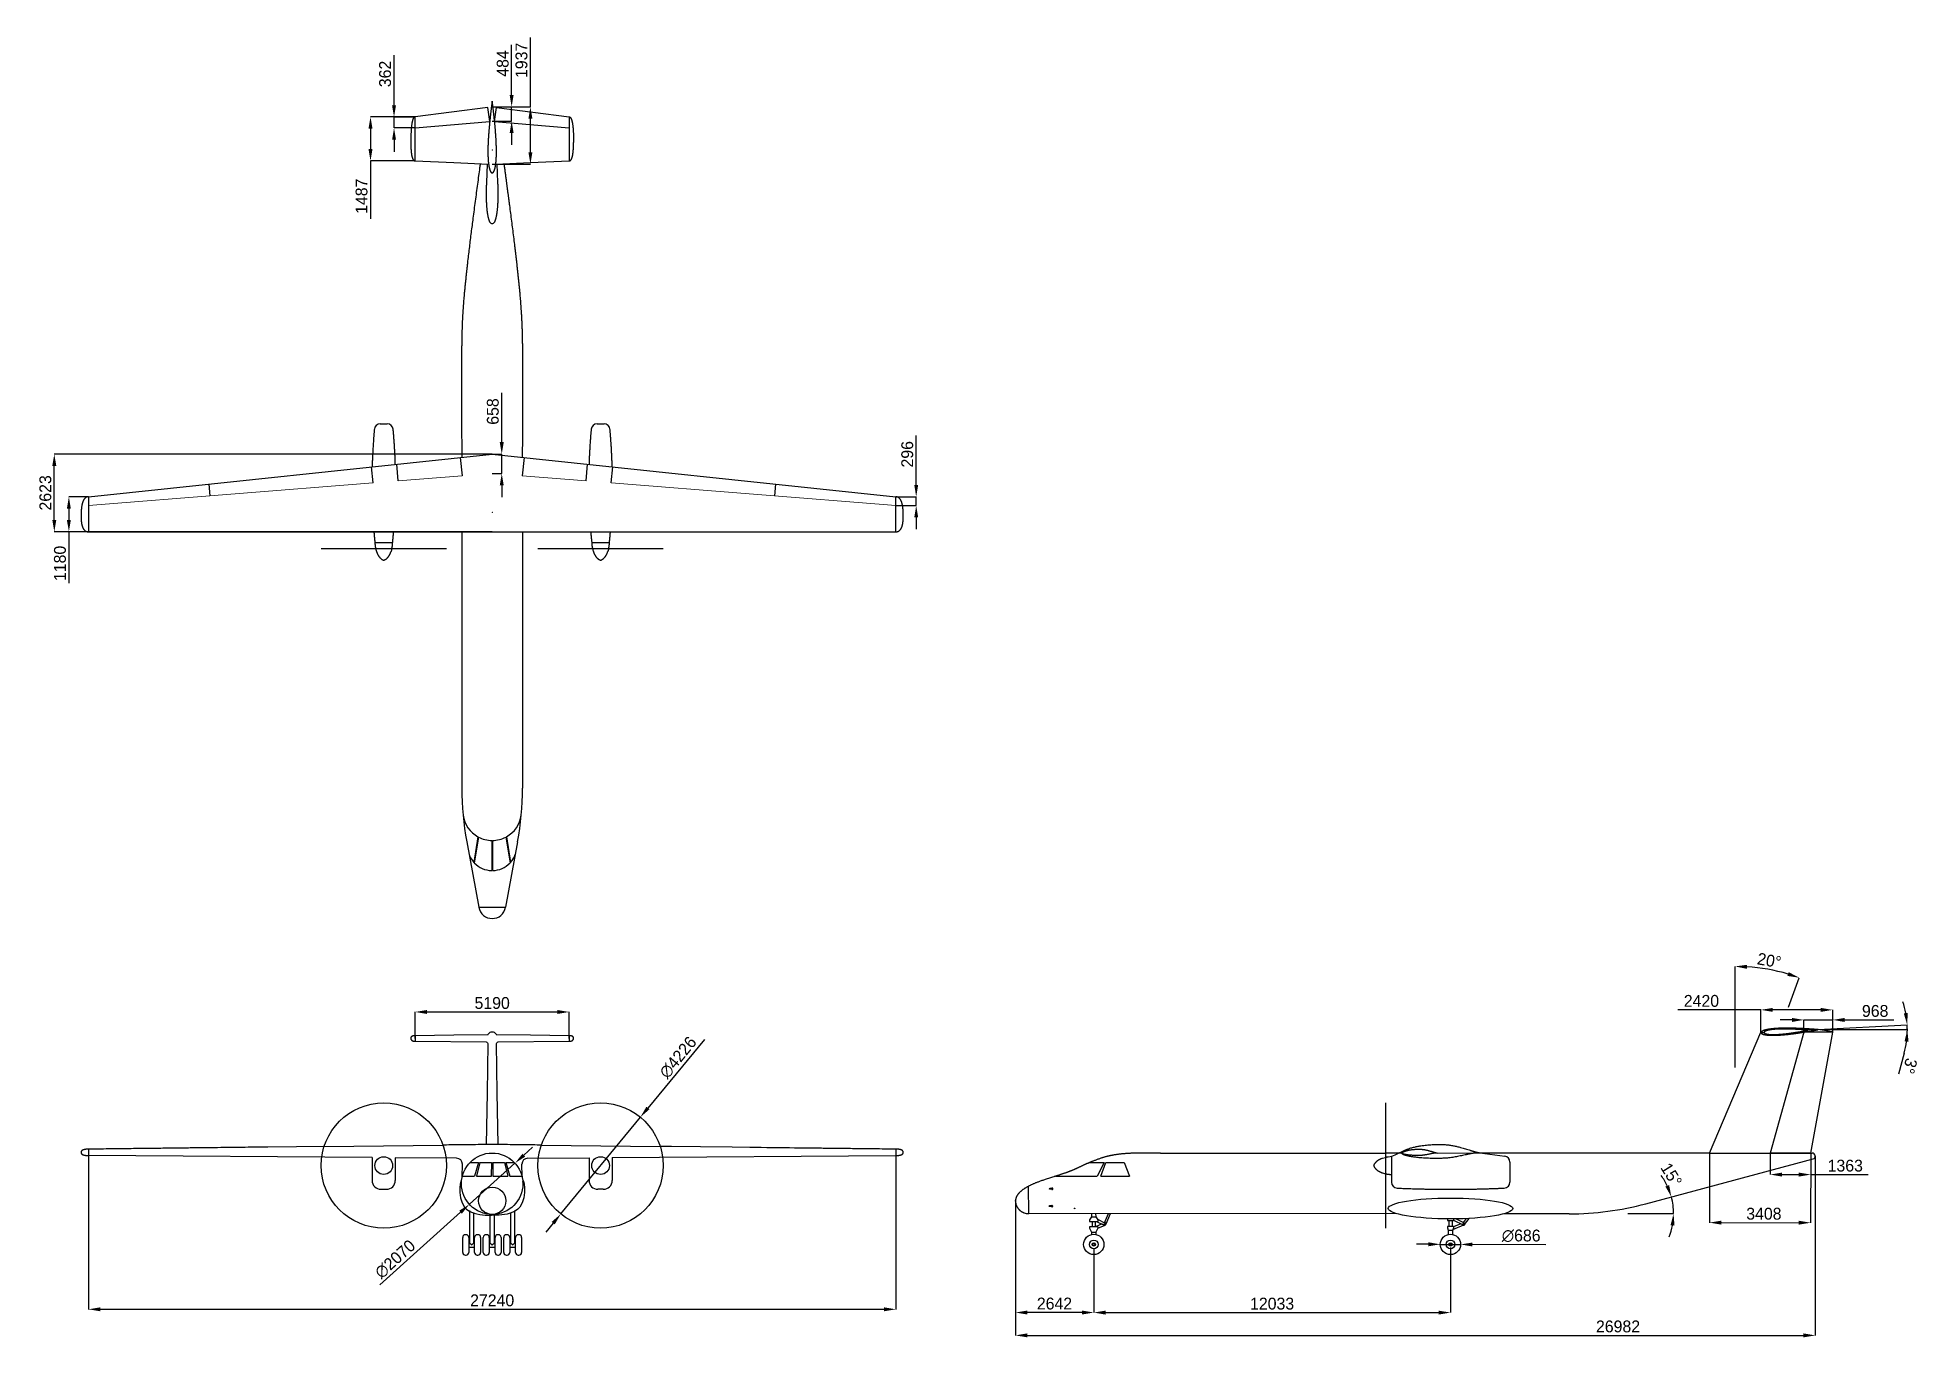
# Model space of a CAD drawing. Header units: millimetres. Extents: x -15334 to 48148, y -27827 to 16011.
import ezdxf

# ---------------------------------------------------------------- set-up
doc = ezdxf.new("R2010")
doc.units = ezdxf.units.MM
doc.header["$PDSIZE"] = -1
doc.layers.add('cotas', color=7, linetype='Continuous', lineweight=9)
doc.dimstyles.new('ISO-25', dxfattribs={"dimtxt": 400, "dimasz": 400, "dimexe": 1, "dimexo": 0.5, "dimgap": 100, "dimtad": 1, "dimdec": 0, "dimtxsty": 'Standard', "dimcen": 2.5, "dimadec": 0, "dimazin": 0, "dimtfac": 1, "dimtdec": 0, "dimtmove": 0, "dimatfit": 3, "dimfxl": 1, "dimarcsym": 0})

msp = doc.modelspace()

# ---------------------------------------------------------------- blocks, each defined once
blk = doc.blocks.new('*D2')
at = {"color": 0, "lineweight": -2, "transparency": 16777216}
for p, q in [((44635, -21713), (44635, -27762)), ((17654, -23219), (17654, -27762)), ((18054, -27761), (44235, -27761))]:
    blk.add_line(p, q, dxfattribs=at)
at = {"color": 0, "transparency": 16777216}
for points in [[(18054, -27694), (18054, -27827), (17654, -27761)], [(44235, -27694), (44235, -27827), (44635, -27761)]]:
    blk.add_solid(points, dxfattribs=at)
at = {"layer": 'Defpoints', "color": 0, "transparency": 16777216}
for p in [(44635, -21713), (17654, -23218), (44635, -27761)]:
    blk.add_point(p, dxfattribs=at)
at = {"color": 0, "transparency": 16777216, "insert": (37982, -27461), "char_height": 400, "attachment_point": 5}
blk.add_mtext('26982', dxfattribs=at)
blk = doc.blocks.new('*D3')
at = {"color": 0, "lineweight": -2, "transparency": 16777216}
for p, q in [((17654, -24692), (17654, -26991)), ((20296, -24854), (20296, -26991)), ((19896, -26990), (18054, -26990))]:
    blk.add_line(p, q, dxfattribs=at)
at = {"color": 0, "transparency": 16777216}
for points in [[(18054, -26923), (18054, -27057), (17654, -26990)], [(19896, -26923), (19896, -27057), (20296, -26990)]]:
    blk.add_solid(points, dxfattribs=at)
at = {"layer": 'Defpoints', "color": 0, "transparency": 16777216}
for p in [(17654, -24691), (20296, -24854), (17654, -26990)]:
    blk.add_point(p, dxfattribs=at)
at = {"color": 0, "transparency": 16777216, "insert": (18970, -26690), "char_height": 400, "attachment_point": 5}
blk.add_mtext('2642', dxfattribs=at)
blk = doc.blocks.new('*D4')
at = {"color": 0, "lineweight": -2, "transparency": 16777216}
for p, q in [((32329, -24792), (32329, -26993)), ((20296, -26987), (20296, -26993)), ((20696, -26992), (31929, -26992))]:
    blk.add_line(p, q, dxfattribs=at)
at = {"color": 0, "transparency": 16777216}
for points in [[(20696, -26926), (20696, -27059), (20296, -26992)], [(31929, -26926), (31929, -27059), (32329, -26992)]]:
    blk.add_solid(points, dxfattribs=at)
at = {"layer": 'Defpoints', "color": 0, "transparency": 16777216}
for p in [(32329, -24791), (20296, -26986), (32329, -26992)]:
    blk.add_point(p, dxfattribs=at)
at = {"color": 0, "transparency": 16777216, "insert": (26312, -26692), "char_height": 400, "attachment_point": 5}
blk.add_mtext('12033', dxfattribs=at)
blk = doc.blocks.new('*D5')
at = {"color": 0, "lineweight": -2, "transparency": 16777216}
for p, q in [((44734, -17449), (47738, -17291)), ((44862, -17449), (47743, -17449)), ((47635, -18242), (47442, -18949))]:
    blk.add_line(p, q, dxfattribs=at)
for start, end in [(10.62539, 18.25077), (344.7152, 360), (360, 3), (344.74923, 352.37461)]:
    blk.add_arc((44734, -17449), 3008, start, end, dxfattribs=at)
at = {"color": 0, "transparency": 16777216}
for points in [[(47756, -16886), (47624, -16902), (47737, -17291)], [(47648, -17843), (47782, -17852), (47742, -17449)]]:
    blk.add_solid(points, dxfattribs=at)
at = {"layer": 'Defpoints', "color": 0, "transparency": 16777216}
for p in [(44399, -17466), (44734, -17449), (44783, -17449), (44861, -17449), (47740, -17344)]:
    blk.add_point(p, dxfattribs=at)
at = {"color": 0, "transparency": 16777216, "insert": (47828, -18674), "char_height": 400, "attachment_point": 5, "rotation": 254.7152}
blk.add_mtext('3°', dxfattribs=at)
blk = doc.blocks.new('*D6')
at = {"color": 0, "lineweight": -2, "transparency": 16777216}
for p, q in [((41935, -18725), (41930, -15315)), ((43737, -16687), (44098, -15697))]:
    blk.add_line(p, q, dxfattribs=at)
blk.add_arc((41939, -21611), 6295, 73.57727, 86.43283, dxfattribs=at)
at = {"color": 0, "transparency": 16777216}
for points in [[(42328, -15395), (42332, -15262), (41930, -15316)], [(43739, -15510), (43697, -15636), (44098, -15698)]]:
    blk.add_solid(points, dxfattribs=at)
at = {"layer": 'Defpoints', "color": 0, "transparency": 16777216}
for p in [(43392, -15486), (43737, -16687), (41935, -18726), (41939, -21611), (41939, -21611)]:
    blk.add_point(p, dxfattribs=at)
at = {"color": 0, "transparency": 16777216, "insert": (43083, -15116), "char_height": 400, "attachment_point": 5, "rotation": 350.00505}
blk.add_mtext('20°', dxfattribs=at)
blk = doc.blocks.new('*D7')
at = {"color": 0, "lineweight": -2, "transparency": 16777216}
for p, q in [((7158, -17777), (5253, -20092)), ((2315, -23665), (4999, -20401)), ((2061, -23974), (1807, -24283))]:
    blk.add_line(p, q, dxfattribs=at)
at = {"color": 0, "transparency": 16777216}
for points in [[(5202, -20050), (5305, -20135), (4999, -20401)], [(2009, -23932), (2112, -24016), (2315, -23665)]]:
    blk.add_solid(points, dxfattribs=at)
at = {"layer": 'Defpoints', "color": 0, "transparency": 16777216}
for p in [(4999, -20401), (2315, -23665)]:
    blk.add_point(p, dxfattribs=at)
at = {"color": 0, "transparency": 16777216, "insert": (6270, -18385), "char_height": 400, "attachment_point": 5, "rotation": 50.56151}
blk.add_mtext('∅4226', dxfattribs=at)
blk = doc.blocks.new('*D8')
at = {"color": 0, "lineweight": -2, "transparency": 16777216}
for p, q in [((1066, -21684), (1364, -21417)), ((769, -21952), (-769, -23338)), ((-3791, -26060), (-1066, -23605))]:
    blk.add_line(p, q, dxfattribs=at)
at = {"color": 0, "transparency": 16777216}
for points in [[(1022, -21635), (1111, -21734), (769, -21952)], [(-1111, -23556), (-1022, -23655), (-769, -23338)]]:
    blk.add_solid(points, dxfattribs=at)
at = {"layer": 'Defpoints', "color": 0, "transparency": 16777216}
for p in [(769, -21952), (-769, -23338)]:
    blk.add_point(p, dxfattribs=at)
at = {"color": 0, "transparency": 16777216, "insert": (-3273, -25190), "char_height": 400, "attachment_point": 5, "rotation": 42.01411}
blk.add_mtext('∅2070', dxfattribs=at)
blk = doc.blocks.new('*D9')
at = {"color": 0, "lineweight": -2, "transparency": 16777216}
for p, q in [((-13620, -21587), (-13620, -26882)), ((13620, -21587), (13620, -26882)), ((-13220, -26881), (13220, -26881))]:
    blk.add_line(p, q, dxfattribs=at)
at = {"color": 0, "transparency": 16777216}
for points in [[(-13220, -26814), (-13220, -26947), (-13620, -26881)], [(13220, -26814), (13220, -26947), (13620, -26881)]]:
    blk.add_solid(points, dxfattribs=at)
at = {"layer": 'Defpoints', "color": 0, "transparency": 16777216}
for p in [(-13620, -21586), (13620, -21586), (13620, -26881)]:
    blk.add_point(p, dxfattribs=at)
at = {"color": 0, "transparency": 16777216, "insert": (0, -26581), "char_height": 400, "attachment_point": 5}
blk.add_mtext('27240', dxfattribs=at)
blk = doc.blocks.new('*D10')
at = {"color": 0, "lineweight": -2, "transparency": 16777216}
for p, q in [((-2595, -17745), (-2595, -16851)), ((-2195, -16852), (2195, -16852)), ((2595, -17745), (2595, -16851))]:
    blk.add_line(p, q, dxfattribs=at)
at = {"color": 0, "transparency": 16777216}
for points in [[(-2195, -16786), (-2195, -16919), (-2595, -16852)], [(2195, -16786), (2195, -16919), (2595, -16852)]]:
    blk.add_solid(points, dxfattribs=at)
at = {"layer": 'Defpoints', "color": 0, "transparency": 16777216}
for p in [(2595, -16852), (-2595, -17745), (2595, -17745)]:
    blk.add_point(p, dxfattribs=at)
at = {"color": 0, "transparency": 16777216, "insert": (0, -16552), "char_height": 400, "attachment_point": 5, "rotation": 359.99981}
blk.add_mtext('5190', dxfattribs=at)
blk = doc.blocks.new('*D11')
at = {"color": 0, "lineweight": -2, "transparency": 16777216}
for p, q in [((41073, -21611), (41071, -23959)), ((44481, -21613), (44480, -23961)), ((41471, -23958), (44080, -23960))]:
    blk.add_line(p, q, dxfattribs=at)
at = {"color": 0, "transparency": 16777216}
for points in [[(41471, -23891), (41471, -24025), (41071, -23958)], [(44080, -23893), (44080, -24026), (44480, -23960)]]:
    blk.add_solid(points, dxfattribs=at)
at = {"layer": 'Defpoints', "color": 0, "transparency": 16777216}
for p in [(41073, -21610), (44481, -21612), (44480, -23960)]:
    blk.add_point(p, dxfattribs=at)
at = {"color": 0, "transparency": 16777216, "insert": (42902, -23659), "char_height": 400, "attachment_point": 5, "rotation": 359.96087}
blk.add_mtext('3408', dxfattribs=at)
blk = doc.blocks.new('*D12')
at = {"color": 0, "lineweight": -2, "transparency": 16777216}
for p, q in [((42803, -16781), (39996, -16781)), ((42803, -17535), (42803, -16780)), ((44823, -16781), (43203, -16781)), ((45223, -17535), (45223, -16780))]:
    blk.add_line(p, q, dxfattribs=at)
at = {"color": 0, "transparency": 16777216}
for points in [[(43203, -16715), (43203, -16848), (42803, -16781)], [(44823, -16715), (44823, -16848), (45223, -16781)]]:
    blk.add_solid(points, dxfattribs=at)
at = {"layer": 'Defpoints', "color": 0, "transparency": 16777216}
for p in [(45223, -16781), (42803, -17535), (45223, -17535)]:
    blk.add_point(p, dxfattribs=at)
at = {"color": 0, "transparency": 16777216, "insert": (40796, -16481), "char_height": 400, "attachment_point": 5}
blk.add_mtext('2420', dxfattribs=at)
blk = doc.blocks.new('*D13')
at = {"color": 0, "lineweight": -2, "transparency": 16777216}
for p, q in [((-13620, 525), (-14281, 525)), ((-14280, 125), (-14280, -256)), ((-13620, -656), (-14281, -656)), ((-14280, -656), (-14280, -2389))]:
    blk.add_line(p, q, dxfattribs=at)
at = {"color": 0, "transparency": 16777216}
for points in [[(-14347, 125), (-14214, 125), (-14280, 525)], [(-14347, -256), (-14214, -256), (-14280, -656)]]:
    blk.add_solid(points, dxfattribs=at)
at = {"layer": 'Defpoints', "color": 0, "transparency": 16777216}
for p in [(-13620, 525), (-14280, -656), (-13620, -656)]:
    blk.add_point(p, dxfattribs=at)
at = {"color": 0, "transparency": 16777216, "insert": (-14580, -1722), "char_height": 400, "attachment_point": 5, "rotation": 90}
blk.add_mtext('1180', dxfattribs=at)
blk = doc.blocks.new('*D14')
at = {"color": 0, "lineweight": -2, "transparency": 16777216}
for p, q in [((-1, 1967), (-14773, 1967)), ((-14772, -256), (-14772, 1567)), ((-1, -656), (-14773, -656))]:
    blk.add_line(p, q, dxfattribs=at)
at = {"color": 0, "transparency": 16777216}
for points in [[(-14839, 1567), (-14705, 1567), (-14772, 1967)], [(-14839, -256), (-14705, -256), (-14772, -656)]]:
    blk.add_solid(points, dxfattribs=at)
at = {"layer": 'Defpoints', "color": 0, "transparency": 16777216}
for p in [(-14772, 1967), (0, 1967), (0, -656)]:
    blk.add_point(p, dxfattribs=at)
at = {"color": 0, "transparency": 16777216, "insert": (-15072, 656), "char_height": 400, "attachment_point": 5, "rotation": 90}
blk.add_mtext('2623', dxfattribs=at)
blk = doc.blocks.new('*D15')
at = {"color": 0, "lineweight": -2, "transparency": 16777216}
for p, q in [((-2595, 13341), (-4106, 13341)), ((-4105, 12941), (-4105, 12253)), ((-2595, 11853), (-4106, 11853)), ((-4105, 11853), (-4105, 9895))]:
    blk.add_line(p, q, dxfattribs=at)
at = {"color": 0, "transparency": 16777216}
for points in [[(-4172, 12941), (-4038, 12941), (-4105, 13341)], [(-4172, 12253), (-4038, 12253), (-4105, 11853)]]:
    blk.add_solid(points, dxfattribs=at)
at = {"layer": 'Defpoints', "color": 0, "transparency": 16777216}
for p in [(-4105, 13341), (-2595, 13341), (-2595, 11853)]:
    blk.add_point(p, dxfattribs=at)
at = {"color": 0, "transparency": 16777216, "insert": (-4405, 10662), "char_height": 400, "attachment_point": 5, "rotation": 90}
blk.add_mtext('1487', dxfattribs=at)
blk = doc.blocks.new('*D16')
at = {"color": 0, "lineweight": -2, "transparency": 16777216}
for p, q in [((1290, 13679), (1290, 16011)), ((0, 13679), (1291, 13679)), ((1290, 12142), (1290, 13279)), ((0, 11742), (1291, 11742))]:
    blk.add_line(p, q, dxfattribs=at)
at = {"color": 0, "transparency": 16777216}
for points in [[(1223, 13279), (1356, 13279), (1290, 13679)], [(1223, 12142), (1356, 12142), (1290, 11742)]]:
    blk.add_solid(points, dxfattribs=at)
at = {"layer": 'Defpoints', "color": 0, "transparency": 16777216}
for p in [(0, 13679), (0, 11742), (1290, 11742)]:
    blk.add_point(p, dxfattribs=at)
at = {"color": 0, "transparency": 16777216, "insert": (990, 15245), "char_height": 400, "attachment_point": 5, "rotation": 90}
blk.add_mtext('1937', dxfattribs=at)
blk = doc.blocks.new('*D17')
at = {"color": 0, "lineweight": -2, "transparency": 16777216}
for p, q in [((656, 14079), (656, 15773)), ((0, 13679), (657, 13679)), ((656, 13195), (656, 13679)), ((0, 13195), (657, 13195)), ((656, 12795), (656, 12395))]:
    blk.add_line(p, q, dxfattribs=at)
at = {"color": 0, "transparency": 16777216}
for points in [[(590, 14079), (723, 14079), (656, 13679)], [(590, 12795), (723, 12795), (656, 13195)]]:
    blk.add_solid(points, dxfattribs=at)
at = {"layer": 'Defpoints', "color": 0, "transparency": 16777216}
for p in [(0, 13679), (656, 13679), (0, 13195)]:
    blk.add_point(p, dxfattribs=at)
at = {"color": 0, "transparency": 16777216, "insert": (356, 15140), "char_height": 400, "attachment_point": 5, "rotation": 90}
blk.add_mtext('484', dxfattribs=at)
blk = doc.blocks.new('*D18')
at = {"color": 0, "lineweight": -2, "transparency": 16777216}
for p, q in [((-3311, 13727), (-3311, 15419)), ((-2595, 13327), (-3312, 13327)), ((-2595, 12965), (-3312, 12965)), ((-3311, 12965), (-3311, 13327)), ((-3311, 12565), (-3311, 12165))]:
    blk.add_line(p, q, dxfattribs=at)
at = {"color": 0, "transparency": 16777216}
for points in [[(-3377, 13727), (-3244, 13727), (-3311, 13327)], [(-3377, 12565), (-3244, 12565), (-3311, 12965)]]:
    blk.add_solid(points, dxfattribs=at)
at = {"layer": 'Defpoints', "color": 0, "transparency": 16777216}
for p in [(-3311, 13327), (-2595, 13327), (-2595, 12965)]:
    blk.add_point(p, dxfattribs=at)
at = {"color": 0, "transparency": 16777216, "insert": (-3611, 14786), "char_height": 400, "attachment_point": 5, "rotation": 90}
blk.add_mtext('362', dxfattribs=at)
blk = doc.blocks.new('*D20')
at = {"color": 0, "lineweight": -2, "transparency": 16777216}
blk.add_line((38312, -23653), (39857, -23653), dxfattribs=at)
for start, end in [(25.56011, 36.11927), (0, 15.00095), (338.88168, 349.44084)]:
    blk.add_arc((37682, -23653), 2174, start, end, dxfattribs=at)
at = {"color": 0, "transparency": 16777216}
for points in [[(39706, -22692), (39581, -22738), (39782, -23090)], [(39753, -24045), (39886, -24057), (39856, -23653)]]:
    blk.add_solid(points, dxfattribs=at)
at = {"layer": 'Defpoints', "color": 0, "transparency": 16777216}
for p in [(44561, -21809), (38920, -23321), (39848, -23463), (18099, -23653), (38311, -23653)]:
    blk.add_point(p, dxfattribs=at)
at = {"color": 0, "transparency": 16777216, "insert": (39779, -22340), "char_height": 400, "attachment_point": 5, "rotation": 302.04525}
blk.add_mtext('15°', dxfattribs=at)
blk = doc.blocks.new('*D21')
at = {"color": 0, "lineweight": -2, "transparency": 16777216}
for p, q in [((31586, -24688), (31186, -24685)), ((31986, -24690), (32672, -24693)), ((35547, -24708), (33072, -24695))]:
    blk.add_line(p, q, dxfattribs=at)
at = {"color": 0, "transparency": 16777216}
for points in [[(31586, -24621), (31585, -24754), (31986, -24690)], [(33072, -24629), (33071, -24762), (32672, -24693)]]:
    blk.add_solid(points, dxfattribs=at)
at = {"layer": 'Defpoints', "color": 0, "transparency": 16777216}
for p in [(31986, -24690), (32672, -24693)]:
    blk.add_point(p, dxfattribs=at)
at = {"color": 0, "transparency": 16777216, "insert": (34715, -24404), "char_height": 400, "attachment_point": 5, "rotation": 359.70258}
blk.add_mtext('∅686', dxfattribs=at)
blk = doc.blocks.new('*D24')
at = {"color": 0, "lineweight": -2, "transparency": 16777216}
for p, q in [((43855, -17120), (43455, -17120)), ((44255, -17535), (44255, -17119)), ((44255, -17120), (45223, -17120)), ((45223, -17535), (45223, -17119)), ((45623, -17120), (47290, -17120))]:
    blk.add_line(p, q, dxfattribs=at)
at = {"color": 0, "transparency": 16777216}
for points in [[(43855, -17054), (43855, -17187), (44255, -17120)], [(45623, -17054), (45623, -17187), (45223, -17120)]]:
    blk.add_solid(points, dxfattribs=at)
at = {"layer": 'Defpoints', "color": 0, "transparency": 16777216}
for p in [(45223, -17120), (44255, -17535), (45223, -17535)]:
    blk.add_point(p, dxfattribs=at)
at = {"color": 0, "transparency": 16777216, "insert": (46657, -16820), "char_height": 400, "attachment_point": 5}
blk.add_mtext('968', dxfattribs=at)
blk = doc.blocks.new('*D25')
at = {"color": 0, "lineweight": -2, "transparency": 16777216}
for p, q in [((43118, -21613), (43118, -22338)), ((44481, -21613), (44481, -22338)), ((43518, -22337), (44081, -22337)), ((44481, -22337), (46415, -22337))]:
    blk.add_line(p, q, dxfattribs=at)
at = {"color": 0, "transparency": 16777216}
for points in [[(43518, -22270), (43518, -22404), (43118, -22337)], [(44081, -22270), (44081, -22404), (44481, -22337)]]:
    blk.add_solid(points, dxfattribs=at)
at = {"layer": 'Defpoints', "color": 0, "transparency": 16777216}
for p in [(43118, -21612), (44481, -21612), (44481, -22337)]:
    blk.add_point(p, dxfattribs=at)
at = {"color": 0, "transparency": 16777216, "insert": (45648, -22037), "char_height": 400, "attachment_point": 5}
blk.add_mtext('1363', dxfattribs=at)
blk = doc.blocks.new('*D26')
at = {"layer": 'cotas', "color": 0, "lineweight": -2, "transparency": 16777216}
for p, q in [((323, 2367), (323, 4034)), ((1, 1967), (324, 1967)), ((323, 1309), (323, 1967)), ((1, 1309), (324, 1309)), ((323, 909), (323, 509))]:
    blk.add_line(p, q, dxfattribs=at)
at = {"layer": 'cotas', "color": 0, "transparency": 16777216}
for points in [[(256, 2367), (390, 2367), (323, 1967)], [(256, 909), (390, 909), (323, 1309)]]:
    blk.add_solid(points, dxfattribs=at)
at = {"layer": 'Defpoints', "color": 0, "transparency": 16777216}
for p in [(0, 1967), (0, 1309), (323, 1309)]:
    blk.add_point(p, dxfattribs=at)
at = {"layer": 'cotas', "color": 0, "transparency": 16777216, "insert": (23, 3401), "char_height": 400, "attachment_point": 5, "rotation": 90}
blk.add_mtext('658', dxfattribs=at)
blk = doc.blocks.new('*D27')
at = {"layer": 'cotas', "color": 0, "lineweight": -2, "transparency": 16777216}
for p, q in [((14305, 925), (14305, 2591)), ((13621, 525), (14306, 525)), ((13621, 228), (14306, 228)), ((14305, 228), (14305, 525)), ((14305, -172), (14305, -572))]:
    blk.add_line(p, q, dxfattribs=at)
at = {"layer": 'cotas', "color": 0, "transparency": 16777216}
for points in [[(14239, 925), (14372, 925), (14305, 525)], [(14239, -172), (14372, -172), (14305, 228)]]:
    blk.add_solid(points, dxfattribs=at)
at = {"layer": 'Defpoints', "color": 0, "transparency": 16777216}
for p in [(13620, 525), (13620, 228), (14305, 228)]:
    blk.add_point(p, dxfattribs=at)
at = {"layer": 'cotas', "color": 0, "transparency": 16777216, "insert": (14005, 1958), "char_height": 400, "attachment_point": 5, "rotation": 90}
blk.add_mtext('296', dxfattribs=at)

# ---------------------------------------------------------------- dimensions: what is measured, and where the dimension line sits
at = {"layer": 'cotas'}
for base, p1, p2, angle, picture, middle, dimtype in [((1289.7, 11742.4), (0, 13679), (0, 11742.4), 90, '*D16', (1289.7, 15244.7), 160), ((-3310.6, 13327.5), (-2595, 12965.5), (-2595, 13327.5), 90, '*D18', (-3310.6, 14785.8), 160), ((656.3, 13679), (0, 13194.8), (0, 13679), 90, '*D17', (656.3, 15139.6), 160), ((-4105, 13340.8), (-2595, 11853.4), (-2595, 13340.8), 90, '*D15', (-4105, 10661.7), 160), ((44479.7, -23960), (41073, -21610.1), (44481.3, -21612.5), 359.960874, '*D11', (42901.8, -23958.9), 161)]:
    dim = msp.add_linear_dim(base=base, p1=p1, p2=p2, angle=angle, dimstyle='ISO-25')
    dim.commit()
    dim.dimension.update_dxf_attribs({"geometry": picture, "text_midpoint": middle, "dimtype": dimtype})
for p1, p2, distance, picture, middle in [((0, -655.8), (0, 1967.4), 14771.9, '*D14', (-15071.9, 655.8)), ((-2595, -17745.5), (2595, -17745.5), 893.2, '*D10', (0, -16552.2))]:
    dim = msp.add_aligned_dim(p1=p1, p2=p2, distance=distance, dimstyle='ISO-25')
    dim.commit()
    dim.dimension.update_dxf_attribs({"geometry": picture, "text_midpoint": middle})
dim = msp.add_linear_dim(base=(-14280.2, -655.8), p1=(-13620, 524.6), p2=(-13620, -655.8), angle=90, dimstyle='ISO-25')
dim.commit()
dim.dimension.update_dxf_attribs({"geometry": '*D13', "text_midpoint": (-14580.2, -1722.5)})
for base, line1, line2, picture, middle in [((43392.2, -15486.2), ((41938.6, -21610.8), (43736.9, -16687.1)), ((41938.6, -21610.7), (41934.9, -18725.7)), '*D6', (43083.2, -15116.2)), ((47739.8, -17343.7), ((44861.5, -17448.7), (44783.4, -17448.7)), ((44733.9, -17448.7), (44398.6, -17466.2)), '*D5', (47827.9, -18674.3))]:
    dim = msp.add_angular_dim_2l(base=base, line1=line1, line2=line2, dimstyle='ISO-25')
    dim.commit()
    dim.dimension.update_dxf_attribs({"geometry": picture, "text_midpoint": middle})
for base, p1, p2, picture, middle in [((45223.3, -16781.4), (42803.3, -17535.3), (45223.3, -17535.3), '*D12', (40795.8, -16781.4)), ((45223.3, -17120.4), (44255.3, -17535.3), (45223.3, -17535.3), '*D24', (46656.6, -17120.4)), ((44635.4, -27760.6), (17653.8, -23218.4), (44635.4, -21712.8), '*D2', (37981.8, -27760.6)), ((17653.8, -26989.9), (20295.5, -24853.8), (17653.8, -24691.4), '*D3', (18970.2, -26989.9))]:
    dim = msp.add_linear_dim(base=base, p1=p1, p2=p2, dimstyle='ISO-25')
    dim.commit()
    dim.dimension.update_dxf_attribs({"geometry": picture, "text_midpoint": middle, "dimtype": 160})
for p1, p2, picture, middle in [((2314.8, -23665.1), (4999.4, -20401.4), '*D7', (6501.4, -18575.2)), ((769.2, -21952.1), (-769, -23337.8), '*D8', (-3072.7, -25413)), ((31985.8, -24689.6), (32671.6, -24693.1), '*D21', (34713.3, -24703.7))]:
    dim = msp.add_diameter_dim_2p(p1=p1, p2=p2, dimstyle='ISO-25')
    dim.commit()
    dim.dimension.update_dxf_attribs({"geometry": picture, "text_midpoint": middle, "dimtype": 163})
for base, p1, p2, picture, middle in [((13620, -26880.5), (-13620, -21586.5), (13620, -21586.5), '*D9', (0, -26580.5)), ((44481.3, -22337.1), (43118.1, -21612.5), (44481.3, -21612.5), '*D25', (45648, -22037.1)), ((32328.7, -26992.3), (20295.5, -26986.1), (32328.7, -24791.3), '*D4', (26312.1, -26692.3))]:
    dim = msp.add_linear_dim(base=base, p1=p1, p2=p2, dimstyle='ISO-25')
    dim.commit()
    dim.dimension.update_dxf_attribs({"geometry": picture, "text_midpoint": middle})
dim = msp.add_angular_dim_2l(base=(39847.7, -23463.2), line1=((38311.4, -23652.7), (18099.3, -23652.7)), line2=((38920, -23321), (44561.3, -21809.4)), dimstyle='ISO-25')
dim.commit()
dim.dimension.update_dxf_attribs({"geometry": '*D20', "text_midpoint": (39524.7, -22499.4), "dimtype": 162})
for base, p1, p2, angle, picture, middle, dimtype in [((322.8, 1309.1), (0, 1967.4), (0, 1309.1), 90, '*D26', (322.8, 3400.7), 160), ((14305.3, 228.4), (13620, 524.6), (13620, 228.4), 270, '*D27', (14305.3, 1958), 161)]:
    dim = msp.add_linear_dim(base=base, p1=p1, p2=p2, angle=angle, dimstyle='ISO-25', dxfattribs=at)
    dim.commit()
    dim.dimension.update_dxf_attribs({"geometry": picture, "text_midpoint": middle, "dimtype": dimtype})

# ---------------------------------------------------------------- linework, layer by layer
at = {"color": 7, "linetype": 'Continuous', "lineweight": 25}
for p, q in [((-143.2, 13660.3), (-2595, 13340.8)), ((-2595, 13327.5), (-2595, 13340.8)), ((0, 13869.7), (-3, 13848.2)), ((3, 13848.2), (0, 13869.7)), ((143.6, 13660.3), (2595, 13340.8)), ((2595, 13340.8), (2595, 11853.4)), ((-137.5, 12452), (-138.7, 12422.4)), ((138.7, 12422.4), (137.5, 12452)), ((2744.9, 12435.8), (2745, 12472.8)), ((-167.4, 11748.8), (-193.7, 11129.6)), ((193.7, 11129.6), (167.3, 11749.5)), ((-3775.3, 2983.4), (-3538.9, 2983.4)), ((3538.9, 2983.4), (3775.3, 2983.4)), ((-13620, -655.8), (0, -655.8)), ((-5770.1, -1216.6), (-1544.1, -1216.6)), ((-3962.5, -961.4), (-3957.1, -1016.6)), ((0, -655.8), (13620, -655.8)), ((1544.1, -1216.6), (5770.1, -1216.6)), ((3351.7, -961.4), (3357.1, -1016.6)), ((41073, -21610.1), (42803.3, -17535.3)), ((44398.6, -17466.2), (44385.3, -17465.1)), ((44385.5, -17468.8), (44398.6, -17466.2)), ((44733.9, -17448.7), (44398.6, -17466.2)), ((44481.3, -21612.5), (45223.3, -17535.3)), ((44733.9, -17448.7), (44716.6, -17447.2)), ((44716.8, -17452), (44733.9, -17448.7)), ((30137, -19920.2), (30137, -24146.2)), ((30697.8, -21610.1), (30137, -21610.1)), ((41073, -21610.1), (33336, -21610.5)), ((34337, -21915.1), (34337, -22503.2)), ((34337, -22503.2), (34337, -22592.6)), ((-766.4, -23553.3), (-766.4, -24635.4)), ((-616.4, -24635.4), (-616.4, -23610.6)), ((-75, -23684.3), (-75, -24635.4)), ((75, -24635.4), (75, -23684.3)), ((616.4, -23611.2), (616.4, -24635.4)), ((766.4, -24635.4), (766.4, -23554)), ((20220.5, -23653.7), (20220.5, -23764.4)), ((20370.7, -23764.6), (20370.5, -23653.8)), ((-991.4, -24710.4), (-991.4, -24454.5)), ((-991.4, -24966.3), (-991.4, -24710.4)), ((-881.4, -24364.5), (-901.4, -24364.5)), ((-791.4, -24454.5), (-791.4, -24710.4)), ((-766.4, -24635.4), (-791.4, -24635.4)), ((-791.4, -24710.4), (-791.4, -24966.3)), ((-766.4, -24635.4), (-691.4, -24710.4)), ((-691.4, -24710.4), (-616.4, -24635.4)), ((-591.4, -24635.4), (-616.4, -24635.4)), ((-591.4, -24966.3), (-591.4, -24454.5)), ((-481.4, -24364.5), (-501.4, -24364.5)), ((-391.4, -24454.5), (-391.4, -24966.3)), ((-300, -24710.4), (-300, -24454.5)), ((-300, -24966.3), (-300, -24710.4)), ((-190, -24364.5), (-210, -24364.5)), ((-100, -24454.5), (-100, -24710.4)), ((-75, -24635.4), (-100, -24635.4)), ((-100, -24710.4), (-100, -24966.3)), ((-75, -24635.4), (0, -24710.4)), ((0, -24710.4), (75, -24635.4)), ((100, -24635.4), (75, -24635.4)), ((100, -24966.3), (100, -24454.5)), ((210, -24364.5), (190, -24364.5)), ((300, -24454.5), (300, -24966.3)), ((391.4, -24710.4), (391.4, -24454.5)), ((391.4, -24966.3), (391.4, -24710.4)), ((501.4, -24364.5), (481.4, -24364.5)), ((591.4, -24454.5), (591.4, -24710.4)), ((616.4, -24635.4), (591.4, -24635.4)), ((591.4, -24710.4), (591.4, -24966.3)), ((616.4, -24635.4), (691.4, -24710.4)), ((691.4, -24710.4), (766.4, -24635.4)), ((791.4, -24635.4), (766.4, -24635.4)), ((791.4, -24966.3), (791.4, -24454.5)), ((901.4, -24364.5), (881.4, -24364.5)), ((991.4, -24454.5), (991.4, -24966.3)), ((20220.5, -24276.9), (20220.5, -24356.8)), ((20371.4, -24357), (20371.3, -24276.8)), ((32253.9, -24212.8), (32253.8, -24356.8)), ((32403.7, -24356.8), (32403.7, -24212.4)), ((-901.4, -25056.3), (-881.4, -25056.3)), ((-791.4, -24785.4), (-591.4, -24785.4)), ((-501.4, -25056.3), (-481.4, -25056.3)), ((-210, -25056.3), (-190, -25056.3)), ((-100, -24785.4), (100, -24785.4)), ((190, -25056.3), (210, -25056.3)), ((481.4, -25056.3), (501.4, -25056.3)), ((591.4, -24785.4), (791.4, -24785.4)), ((881.4, -25056.3), (901.4, -25056.3))]:
    msp.add_line(p, q, dxfattribs=at)
for p, q in [((-81.6, 13187.6), (-143.2, 13660.3)), ((82, 13187.7), (143.6, 13660.3)), ((-2595, 12965.5), (-81.6, 13187.6)), ((81.6, 13187.7), (2595, 12968.9)), ((-13620, 524.6), (0, 1967.4)), ((0, 1967.4), (13620, 524.6)), ((-4014.5, 990.6), (-4072.3, 1536)), ((-3167.3, 1057.8), (-3212.5, 1627.1)), ((-1079.2, 1853), (-1016.4, 1228.5)), ((1079.2, 1853.1), (1016.4, 1228.5)), ((3167.3, 1057.8), (3212.5, 1627.1)), ((4014.5, 990.6), (4072.3, 1536)), ((-9561.1, 954.5), (-9529.3, 553)), ((9561.1, 954.6), (9529.3, 553)), ((-13620, 524.6), (-13620, 288.2)), ((-13620, 524.6), (-13620, -655.8)), ((13620, -655.8), (13620, 524.6)), ((-3931.2, -1216.6), (-3903.1, -1316.6)), ((-3383, -1216.6), (-3411, -1316.6)), ((-1022.3, -655.8), (-1022.3, -9307.2)), ((1022.3, -655.8), (1022.3, -9307.2)), ((3383, -1216.6), (3411.1, -1316.6)), ((3931.3, -1216.6), (3903.2, -1316.6)), ((-858.5, -11109.8), (-453, -13322.5)), ((-480.5, -10944.6), (-620.3, -11805.5)), ((-462.1, -10954.5), (-603, -11824.2)), ((-8.9, -11068.9), (-15.5, -12082.4)), ((8.9, -11068.9), (15.1, -12082.4)), ((858.5, -11109.8), (453, -13322.5)), ((462.1, -10954.5), (603, -11824.2)), ((480.5, -10944.6), (620.3, -11805.5)), ((-453, -13322.5), (453, -13322.5)), ((-2595, -17652.4), (-2595, -17838.6)), ((2595, -17652.4), (2595, -17838.6)), ((44255.3, -17535.3), (43118.1, -21612.5)), ((45223.3, -17535.3), (44255.3, -17535.3)), ((1660.8, -21340.9), (5669.4, -21387.6)), ((30465.9, -21672.2), (30817.4, -21505.8)), ((-4049.4, -21763.8), (-13620, -21692.7)), ((-4049.4, -21763.8), (-4049.4, -22533.2)), ((-3267.3, -21769.6), (-3267.3, -22533.2)), ((-1203, -21785), (-3267.3, -21769.6)), ((-1007.6, -22408.2), (-1004.5, -21986.5)), ((-753.1, -21934.8), (-465.1, -21934.8)), ((-465.1, -21934.8), (-594.2, -22386.8)), ((-419.9, -21934.8), (-523.2, -22386.8)), ((-419.9, -21934.8), (-18.4, -21934.8)), ((-17.3, -21934.8), (-28.8, -22386.8)), ((18.5, -21934.8), (25.7, -22386.8)), ((18.5, -21934.8), (420, -21934.8)), ((420, -21934.8), (523.3, -22386.8)), ((465.2, -21934.8), (594.4, -22386.8)), ((465.2, -21934.8), (753.2, -21934.8)), ((1007.5, -22386.1), (1004.5, -21986.5)), ((1203, -21785), (3267.3, -21769.6)), ((3267.3, -21769.6), (3267.3, -22533.2)), ((4049.4, -21763.8), (13620, -21692.7)), ((4049.4, -21763.8), (4049.4, -22533.2)), ((20143.6, -21934.8), (20643.2, -21934.8)), ((20643.2, -21934.8), (20410.1, -22386.8)), ((20529.4, -22386.8), (20700.1, -21934.8)), ((20700.1, -21934.8), (21325.8, -21934.8)), ((21325.8, -21934.8), (21506, -22386.8)), ((22541, -21610.1), (30037, -21610.1)), ((30037, -21610.1), (30137, -21610.1)), ((30037, -21787.2), (30137, -21759.1)), ((30337, -21720.2), (30337, -22592.5)), ((31878.2, -21610.1), (33320.8, -21608.4)), ((33320.8, -21608.5), (34162, -21716.6)), ((38920, -23321), (44561.3, -21809.4)), ((41073, -21610.1), (44535.4, -21612.8)), ((44481.3, -21612.5), (43118.1, -21612.5)), ((-3749.4, -22833.2), (-3567.3, -22833.2)), ((-1002.4, -22386.8), (-594.2, -22386.8)), ((-523.2, -22386.8), (-27.6, -22386.8)), ((25.7, -22386.8), (523.3, -22386.8)), ((594.4, -22386.8), (1002.5, -22386.8)), ((3749.4, -22833.2), (3567.3, -22833.2)), ((18099.3, -23652.7), (18090.5, -22731.8)), ((18809.6, -22810.5), (18788.7, -22815.3)), ((18809.3, -22826.2), (18788.7, -22821)), ((18894, -22825), (18809.3, -22826.2)), ((18893.3, -22809.6), (18809.6, -22810.5)), ((19020.5, -22386.8), (20410.1, -22386.8)), ((20529.4, -22386.8), (21506, -22386.8)), ((30037, -22279.3), (30137, -22307.4)), ((18806.3, -23411.5), (18785.7, -23406.2)), ((18806.6, -23395.7), (18785.8, -23400.5)), ((18891, -23410.2), (18806.3, -23411.5)), ((18890.4, -23394.9), (18806.6, -23395.7)), ((30525.1, -23658.9), (18099.3, -23652.7)), ((36331.7, -23661.8), (34133.2, -23660.7))]:
    msp.add_line(p, q)
at = {"color": 8, "linetype": 'Continuous', "lineweight": 25}
msp.add_line((42805.2, -17549.7), (42910.7, -17544.2), dxfattribs=at)
at = {"linetype": 'ByBlock', "ltscale": 50}
for p, q in [((20220.5, -23764.4), (20153.4, -23861.6)), ((20153.4, -23861.6), (20153.4, -23913.8)), ((20153.4, -23913.8), (20437.6, -23913.8)), ((20437.6, -24094.8), (20153.4, -24094.8)), ((20153.4, -24094.8), (20153.4, -24140.3)), ((20220.5, -23764.4), (20370.7, -23764.6)), ((20244.1, -23913.8), (20244.1, -24094.8)), ((20347, -23913.8), (20347, -24094.8)), ((20573.8, -24002.1), (20352.6, -24094.8)), ((20370.5, -23764.4), (20437.6, -23861.6)), ((20388.6, -23913.8), (20649.1, -24038)), ((20421.4, -23838.1), (20682.1, -23971.1)), ((20437.6, -23861.6), (20437.6, -23913.8)), ((20437.6, -24140.3), (20679.6, -24038.7)), ((20437.6, -24094.8), (20437.6, -24140.3)), ((20659.3, -23959.4), (20797.1, -23654)), ((20709.4, -23994.9), (20864.7, -23654)), ((32228.6, -23831), (32228.6, -23883.2)), ((32228.6, -23883.2), (32428.9, -23883.1)), ((32228.6, -24090.3), (32228.6, -24137.3)), ((32428.9, -24090.3), (32228.6, -24090.3)), ((32273.3, -23883.2), (32273.3, -24090.3)), ((32384.1, -23883.2), (32384.1, -24090.3)), ((32410.2, -24193), (32784.9, -24035.6)), ((32428.8, -23831), (32428.9, -23883.2)), ((32428.9, -23879.7), (32754.4, -24034.9)), ((32679.1, -23999), (32428.9, -24103.9)), ((32428.9, -24090.3), (32428.9, -24137.3)), ((32517.3, -23830.2), (32787.4, -23968)), ((32764.6, -23956.4), (32870.2, -23819.9)), ((32803.9, -24017.7), (32955, -23815.8)), ((20153.4, -24140.3), (20220.5, -24276.9)), ((20220.5, -24276.9), (20371.3, -24276.8)), ((20437.6, -24140.3), (20370.5, -24276.9)), ((32228.6, -24137.3), (32253.9, -24212.9)), ((32253.9, -24212.8), (32403.7, -24212.4)), ((32428.9, -24137.3), (32403.6, -24212.9))]:
    msp.add_line(p, q, dxfattribs=at)
at = {"color": 7, "linetype": 'Continuous', "lineweight": 25, "flags": 128}
for points in [[(-2595, 11853.4), (-1297.5, 11797.9), (-120.1, 11747.5)], [(120, 11747.5), (1297.5, 11797.9), (2595, 11853.4)], [(-145.2, -17624.5), (-1297.5, -17637.6), (-2595, -17652.4)], [(2595, -17652.4), (1297.5, -17637.6), (145.2, -17624.5)], [(-5669, -21387.6), (-6597.2, -21398.4), (-7568.9, -21409.7), (-7664.3, -21410.9), (-7759.8, -21412), (-7855.2, -21413.1), (-7950.6, -21414.2), (-8046.1, -21415.3), (-8141.4, -21416.4), (-8235.9, -21417.5), (-8329.6, -21418.6), (-8435.6, -21419.8), (-8540.5, -21421.1), (-8644.4, -21422.3), (-8747.1, -21423.5), (-8848.7, -21424.7), (-8949.2, -21425.8), (-9048.6, -21427), (-9156.7, -21428.3), (-9263.5, -21429.5), (-9368.9, -21430.7), (-9473, -21431.9), (-9575.7, -21433.1), (-9609.6, -21433.5), (-9643.3, -21433.9), (-9677.2, -21434.3), (-9712.1, -21434.7), (-9748.2, -21435.1), (-9785.5, -21435.6), (-9821.7, -21436), (-9858.9, -21436.4), (-9897.1, -21436.9), (-9936.4, -21437.3), (-9976.7, -21437.8), (-10018.1, -21438.3), (-10060.4, -21438.8), (-10103.8, -21439.3), (-10148.3, -21439.8), (-10193.7, -21440.3), (-10239.4, -21440.9), (-10286, -21441.4), (-10333.7, -21442), (-10382.3, -21442.5), (-10432.8, -21443.1), (-10484.4, -21443.7), (-10537, -21444.3), (-10590.6, -21445), (-10645.3, -21445.6), (-10700, -21446.2), (-10755.6, -21446.9), (-10812.3, -21447.5), (-10870, -21448.2), (-10929.8, -21448.9), (-10990.7, -21449.6), (-11052.7, -21450.4), (-11115.6, -21451.1), (-11179.6, -21451.8), (-11244.7, -21452.6), (-11310.8, -21453.4), (-11377.7, -21454.1), (-11445.7, -21454.9), (-11514.7, -21455.7), (-11584.8, -21456.6), (-11655.9, -21457.4), (-11726.7, -21458.2), (-11798.5, -21459), (-11871.3, -21459.9), (-11945.1, -21460.8), (-12021.4, -21461.6), (-12098.8, -21462.5), (-12177.1, -21463.5), (-12256.6, -21464.4), (-12337, -21465.3), (-12418.5, -21466.3), (-12501.1, -21467.2), (-12584.6, -21468.2), (-12669.2, -21469.2), (-12754.9, -21470.2), (-12841.5, -21471.2), (-12929.2, -21472.2), (-13018, -21473.3), (-13107.8, -21474.3), (-13207.7, -21475.5), (-13308.9, -21476.6), (-13411.3, -21477.8), (-13515, -21479), (-13620, -21480.3)], [(0, -21321.5), (-96.1, -21322.7), (-190.9, -21323.8), (-284.5, -21324.9), (-376.8, -21325.9), (-467.8, -21327), (-557.6, -21328), (-646.1, -21329.1), (-726.1, -21330), (-805.1, -21330.9), (-883, -21331.8), (-959.8, -21332.7), (-1035.5, -21333.6), (-1110.2, -21334.5), (-1183.8, -21335.3), (-1256.4, -21336.2), (-1327.9, -21337), (-1398.3, -21337.8), (-1467.7, -21338.6), (-1536, -21339.4), (-1599.4, -21340.2), (-1660.8, -21340.9)], [(1660.8, -21340.9), (1598.6, -21340.2), (1521.2, -21339.3), (1442.9, -21338.4), (1363.4, -21337.4), (1283, -21336.5), (1201.5, -21335.5), (1118.9, -21334.6), (1035.4, -21333.6), (950.8, -21332.6), (865.1, -21331.6), (778.5, -21330.6), (690.8, -21329.6), (602, -21328.6), (512.2, -21327.5), (412.3, -21326.3), (311.1, -21325.2), (208.7, -21324), (105, -21322.8), (0, -21321.5)], [(13620, -21480.3), (13523.9, -21479.2), (13429.1, -21478), (13335.5, -21477), (13243.2, -21475.9), (13152.2, -21474.8), (13062.4, -21473.8), (12973.9, -21472.7), (12893.9, -21471.8), (12814.9, -21470.9), (12737, -21470), (12660.2, -21469.1), (12584.5, -21468.2), (12509.8, -21467.3), (12436.2, -21466.5), (12363.6, -21465.6), (12292.1, -21464.8), (12221.7, -21464), (12152.3, -21463.2), (12084, -21462.4), (12020.6, -21461.6), (11958.2, -21460.9), (11896.6, -21460.2), (11836.1, -21459.5), (11776.4, -21458.8), (11714.2, -21458.1), (11653.1, -21457.3), (11593, -21456.6), (11534, -21456), (11476, -21455.3), (11419.1, -21454.6), (11366.5, -21454), (11314.8, -21453.4), (11264, -21452.8), (11214.2, -21452.2), (11165.3, -21451.7), (11111.9, -21451), (11059.6, -21450.4), (11008.6, -21449.8), (10958.7, -21449.3), (10910, -21448.7), (10862.5, -21448.1), (10816.1, -21447.6), (10770.9, -21447.1), (10729.1, -21446.6), (10688.3, -21446.1), (10648.6, -21445.6), (10610, -21445.2), (10572.3, -21444.8), (10534.7, -21444.3), (10356.6, -21442.2), (10196.6, -21440.4), (10035.6, -21438.5), (9842.7, -21436.2), (9648.4, -21434), (9452.7, -21431.7), (9264.7, -21429.5), (9075.3, -21427.3), (8884.8, -21425.1), (8693.9, -21422.9), (8094, -21415.9), (7022.8, -21403.4), (6051.1, -21392.1), (5955.7, -21390.9), (5860.2, -21389.8), (5764.8, -21388.7), (5669.4, -21387.6), (5669, -21387.6)]]:
    msp.add_lwpolyline(points, dxfattribs=at)
for points in [[(-2595, -17838.6), (-198.9, -17863.3, -0.4154245), (-149.4, -17914), (-173.4, -19575.3), (-198.6, -21323.9)], [(198.6, -21323.9), (173.4, -19575.3), (149.4, -17914, -0.4154245), (198.9, -17863.3), (2595, -17838.6)]]:
    msp.add_lwpolyline(points, format="xyb", dxfattribs=at)
msp.add_lwpolyline([(-5669, -21387.6), (-1660.8, -21340.9)])
at = {"color": 7, "linetype": 'Continuous', "lineweight": 25}
for centre, radius in [((-3657.1, -22033.2), 2113), ((3657.1, -22033.2), 2113), ((20295.5, -24691.4), 342.9), ((32328.7, -24691.4), 342.9)]:
    msp.add_circle(centre, radius, dxfattribs=at)
for centre, radius in [((-3657.1, -22033.2), 300), ((0.1, -22644.9), 1035.1), ((3657.1, -22033.2), 300), ((3.6, -23219.5), 460.6), ((19648.3, -23478.4), 9.95)]:
    msp.add_circle(centre, radius)
at = {"linetype": 'ByBlock', "ltscale": 50}
for centre, radius in [((20665.1, -24004.3), 17.5), ((32770.5, -24001.2), 17.5), ((20295.5, -24691.4), 147.4), ((20295.5, -24691.4), 147.4), ((20295.5, -24691.4), 58), ((20295.5, -24691.4), 36.9), ((32328.7, -24691.4), 147.4), ((32328.7, -24691.4), 147.4), ((32328.7, -24691.4), 58), ((32328.7, -24691.4), 36.9)]:
    msp.add_circle(centre, radius, dxfattribs=at)
for centre, radius, start, end in [((0, 9837.9), 95.2, 209.532326, 330.467674), ((8977.7, -9307.2), 10000, 180, 190.384818), ((-8977.7, -9307.2), 10000, 349.615185, 0), ((0, -10078.6), 990.3, 187.75198, 240.974493), ((0, -10078.6), 990.3, 299.025506, 352.24802), ((0, -10623.3), 935.3, 359.999986, 0.000003), ((0, -10078.6), 990.3, 242.186744, 269.486403), ((0, -10078.6), 990.3, 270.513597, 297.813255), ((0, -11249.7), 832.9, 200.769634, 221.859127), ((0, -11249.7), 832.9, 223.618514, 268.931431), ((0, -11249.7), 832.9, 271.037527, 316.381501), ((0, -11249.7), 832.9, 318.140887, 339.230369), ((0, -13239.4), 460.6, 190.384818, 349.615185), ((-1204.5, -21985), 200, 359.57434, 89.57434), ((1204.5, -21985), 200, 90.42566, 180.42566), ((30123.5, -20949.2), 800, 277.82388, 295.342924), ((34137, -21915.1), 200, 0, 82.820339), ((44535.4, -21712.8), 100, 285.000949, 89.956651), ((-3749.4, -22533.2), 300, 180, 270), ((-3567.3, -22533.2), 300, 270, 0), ((1207.5, -22384.6), 200, 180.42566, 192.167461), ((3567.3, -22533.2), 300, 180, 270), ((3749.4, -22533.2), 300, 270, 0), ((18789.4, -22818.1), 2.92, 103.046161, 255.663924), ((18894.7, -22815.9), 21.7, 205.530697, 163.731421), ((30537, -22592.5), 200, 180.000233, 267.414539), ((18786.4, -23403.3), 2.92, 103.046161, 255.663924), ((18891.8, -23401.1), 21.7, 205.530697, 163.731421), ((36331.7, -13661.8), 10000, 270, 285.000949), ((18099.3, -23202.7), 450, 248.924621, 270)]:
    msp.add_arc(centre, radius, start, end)
at = {"color": 7, "linetype": 'Continuous'}
for centre, start, end in [((-3775.3, 2783.4), 90, 174.800728), ((-3538.9, 2783.4), 5.194391, 90), ((3538.9, 2783.4), 90, 174.800728), ((3775.3, 2783.4), 5.194391, 90), ((34137, -22592.6), 272.592653, 0)]:
    msp.add_arc(centre, 200, start, end, dxfattribs=at)
at = {"linetype": 'ByBlock', "ltscale": 50}
for centre, radius, start, end in [((20665.1, -24004.3), 45.2, 210.095993, 97.39606), ((20665.1, -24004.3), 45.2, 210.095993, 97.39606), ((20665.1, -24004.3), 45.2, 210.095993, 97.39606), ((20665.1, -24004.3), 37.3, 244.51701, 62.975044), ((32770.5, -24001.2), 45.2, 210.095993, 97.39606), ((32770.5, -24001.2), 45.2, 210.095993, 97.39606), ((32770.5, -24001.2), 45.2, 210.095993, 97.39606), ((32770.5, -24001.2), 37.3, 244.51701, 62.975044)]:
    msp.add_arc(centre, radius, start, end, dxfattribs=at)
at = {"color": 7, "linetype": 'Continuous', "lineweight": 25}
for centre, start, end in [((-901.4, -24454.5), 90, 180), ((-881.4, -24454.5), 0, 90), ((-501.4, -24454.5), 90, 180), ((-481.4, -24454.5), 0, 90), ((-210, -24454.5), 90, 180), ((-190, -24454.5), 0, 90), ((190, -24454.5), 90, 180), ((210, -24454.5), 0, 90), ((481.4, -24454.5), 90, 180), ((501.4, -24454.5), 0, 90), ((881.4, -24454.5), 90, 180), ((901.4, -24454.5), 0, 90), ((-901.4, -24966.3), 180, 270), ((-881.4, -24966.3), 270, 0), ((-501.4, -24966.3), 180, 270), ((-481.4, -24966.3), 270, 0), ((-210, -24966.3), 180, 270), ((-190, -24966.3), 270, 0), ((190, -24966.3), 180, 270), ((210, -24966.3), 270, 0), ((481.4, -24966.3), 180, 270), ((501.4, -24966.3), 270, 0), ((881.4, -24966.3), 180, 270), ((901.4, -24966.3), 270, 0)]:
    msp.add_arc(centre, 90, start, end, dxfattribs=at)
at = {"linetype": 'ByBlock', "ltscale": 50}
msp.add_ellipse((32329.2, -23479.8), major_axis=(-2100, 1.1), ratio=0.1674972, dxfattribs=at)
at = {"color": 7, "linetype": 'Continuous', "lineweight": 25}
for points, knots in [([(-2595, 13340.8), (-2597.5, 13340.7), (-2602.4, 13340.5), (-2609.7, 13338.8), (-2616.8, 13336), (-2623.7, 13332.2), (-2630.4, 13327.2), (-2636.9, 13321.2), (-2643.2, 13314.1), (-2649.3, 13305.9), (-2655.2, 13296.7), (-2661, 13286.1), (-2666.7, 13274.2), (-2672.3, 13261), (-2677.7, 13246.5), (-2682.9, 13230.8), (-2687.8, 13214.1), (-2692.5, 13196.2), (-2697, 13177.3), (-2701.3, 13157.3), (-2705.4, 13135.9), (-2709.3, 13113.2), (-2713.1, 13089.1), (-2716.7, 13063.9), (-2720, 13037.4), (-2723.1, 13009.7), (-2726, 12980.8), (-2728.8, 12950.7), (-2731.3, 12919.4), (-2733.5, 12886.9), (-2735.6, 12853.1), (-2737.5, 12818.2), (-2739.2, 12782), (-2740.6, 12744.6), (-2741.9, 12707.2), (-2742.8, 12669.7), (-2743.6, 12632.3), (-2744.2, 12593.8), (-2744.7, 12554.3), (-2745, 12513.8), (-2745, 12486.5), (-2745, 12472.7)], [0, 0, 0, 0, 0.0081285, 0.016229, 0.0244798, 0.0330499, 0.0420904, 0.0517305, 0.0620766, 0.0732153, 0.0852157, 0.0981332, 0.1127854, 0.1285468, 0.145451, 0.1635251, 0.1827912, 0.2028914, 0.2241736, 0.24665, 0.270331, 0.295746, 0.3224326, 0.3503976, 0.3796472, 0.4101865, 0.4420204, 0.4751528, 0.5095874, 0.5453275, 0.5823759, 0.6207353, 0.660408, 0.7013961, 0.7437015, 0.7836403, 0.8246886, 0.8668478, 0.9101188, 0.9545025, 1, 1, 1, 1]), ([(-3, 13848.2), (-3.2, 13847.3), (-3.5, 13845.2), (-3.9, 13841.6), (-4.5, 13837.8), (-5, 13834.1), (-5.5, 13830.8), (-6, 13827.1), (-6.6, 13822.6), (-7.4, 13817), (-8.2, 13811), (-9.1, 13804.7), (-9.9, 13798.8), (-10.7, 13793.1), (-11.4, 13787.4), (-14.3, 13766.1), (-18.3, 13736.2), (-23.3, 13697.9), (-27.4, 13666.6), (-31.8, 13631.9), (-36.6, 13593.6), (-41.7, 13551.7), (-46.7, 13509.8), (-51.7, 13467.6), (-56.6, 13425.2), (-61.4, 13382.5), (-66.1, 13339.7), (-70.7, 13296.9), (-75.3, 13253.9), (-79.7, 13211.1), (-84.6, 13162.5), (-89.9, 13108.4), (-95.5, 13048.3), (-101, 12988.3), (-106.2, 12928.2), (-110.3, 12878.3), (-113.5, 12838.6), (-115.8, 12809), (-118, 12779.5), (-120.2, 12749.8), (-122.3, 12720.1), (-124.3, 12690.5), (-126.2, 12661.2), (-128.9, 12619), (-132.1, 12563.7), (-135.6, 12495.2), (-138.6, 12426.7), (-141, 12358.1), (-142.4, 12305.9), (-143, 12270.4), (-143.3, 12251.6), (-143.6, 12233), (-143.8, 12214.4), (-143.9, 12195.6), (-144, 12176.6), (-143.9, 12157.6), (-143.9, 12137.3), (-143.7, 12115.4), (-143.4, 12092), (-143, 12068.4), (-142.4, 12044.8), (-141.7, 12019.4), (-140.7, 11992.3), (-139.5, 11963.8), (-138, 11935.2), (-136.3, 11906.8), (-134.3, 11878.3), (-132.2, 11851.8), (-130, 11827.4), (-127.8, 11805.2), (-125.4, 11783.1), (-122.8, 11760.9), (-119.9, 11738.8), (-116.9, 11718.3), (-114, 11699.7), (-111.2, 11682.7), (-108.1, 11665.8), (-104.9, 11649), (-101.7, 11634.1), (-98.9, 11621.3), (-96.3, 11610.4), (-93.6, 11599.6), (-90.8, 11588.8), (-87.8, 11578.1), (-84.4, 11566.7), (-80.6, 11554.9), (-76.5, 11542.8), (-72, 11531.1), (-67.2, 11519.4), (-61.9, 11507.9), (-56.6, 11497.5), (-51.3, 11488.3), (-46, 11480.4), (-40.2, 11472.7), (-34.5, 11466.4), (-29, 11461.4), (-23.9, 11457.5), (-18.9, 11454.5), (-14.1, 11452.3), (-9.5, 11450.9), (-4.8, 11449.9), (-1.6, 11449.8), (0, 11449.7)], [0, 0, 0, 0, 0.0011521, 0.0026392, 0.0043626, 0.0058759, 0.0072595, 0.0084705, 0.0104793, 0.0127809, 0.0153754, 0.018011, 0.0204653, 0.0227607, 0.0250932, 0.0275071, 0.0491242, 0.0620459, 0.0748748, 0.08785, 0.104954, 0.1222658, 0.139592, 0.1567851, 0.1744149, 0.1919368, 0.2094982, 0.2272392, 0.2447454, 0.2625555, 0.2800158, 0.3046591, 0.3292479, 0.3540299, 0.3785824, 0.4032528, 0.415358, 0.4275479, 0.4395864, 0.4517152, 0.464014, 0.4761579, 0.4881468, 0.4999809, 0.5280221, 0.5560765, 0.5840954, 0.6121435, 0.6403292, 0.6480926, 0.6557761, 0.6633798, 0.6709038, 0.678572, 0.6864257, 0.6941951, 0.7018803, 0.7114222, 0.7209694, 0.7306507, 0.7403319, 0.7499716, 0.7618642, 0.7734869, 0.7850795, 0.7968947, 0.8084221, 0.8201869, 0.8294322, 0.8384726, 0.8475319, 0.8566847, 0.8659078, 0.8749678, 0.8820781, 0.889009, 0.8960914, 0.9030576, 0.9100899, 0.9147176, 0.9192299, 0.9237499, 0.9283261, 0.932941, 0.9374673, 0.9429279, 0.9481353, 0.9530929, 0.9583209, 0.9635634, 0.9687193, 0.9726354, 0.9765338, 0.9804412, 0.9843494, 0.9869652, 0.9895857, 0.9921706, 0.9941306, 0.9960846, 0.9980429, 1, 1, 1, 1]), ([(0, 11449.7), (1.6, 11449.8), (4.8, 11449.9), (9.5, 11450.9), (14, 11452.3), (18.9, 11454.5), (23.9, 11457.5), (29, 11461.4), (34, 11466), (38.9, 11471.3), (43.7, 11477.2), (48.1, 11483.5), (52.2, 11490), (57.8, 11499.7), (64.4, 11512.9), (71.5, 11529.6), (77.9, 11546.7), (83.7, 11564.1), (88.9, 11581.9), (93.7, 11599.6), (98.6, 11619.6), (103.5, 11642), (108.3, 11666.8), (112.7, 11691.6), (116.6, 11715.8), (119.9, 11739.3), (122.9, 11762.1), (125.6, 11784.9), (128, 11807.6), (130.3, 11830.4), (132.3, 11853.4), (134.1, 11875.7), (135.6, 11897.3), (137, 11918.4), (138.2, 11939.5), (139.3, 11960.6), (140.2, 11981.6), (141.4, 12010.7), (142.5, 12048), (143.5, 12093.2), (143.9, 12138.4), (144, 12183.4), (143.7, 12230), (143, 12278.8), (141.8, 12329.4), (140.3, 12380.1), (138.4, 12430.5), (136.2, 12480.9), (133.8, 12531.3), (131.1, 12581.7), (127.8, 12636.5), (124, 12695.8), (119.5, 12759.4), (114.7, 12823.3), (109.6, 12887), (104.3, 12950.7), (98.8, 13013.2), (93.1, 13074.5), (87.4, 13134.3), (81.4, 13194.3), (75.2, 13254.3), (69.2, 13311.1), (63.4, 13364.3), (57.8, 13414.2), (52.1, 13464), (46.2, 13513.9), (40.2, 13563.8), (34.8, 13608), (29.9, 13646.5), (25.7, 13679.4), (21.5, 13712.3), (18.1, 13738), (15.6, 13756.7), (14, 13768.2), (12.5, 13779.7), (10.9, 13791.1), (9.6, 13800.9), (8.4, 13809.3), (7.5, 13816.1), (6.6, 13822.6), (5.9, 13827.8), (5.3, 13832.2), (4.7, 13836.2), (4.1, 13840.5), (3.5, 13844.6), (3.2, 13847.1), (3, 13848.2)], [0, 0, 0, 0, 0.0019557, 0.0039134, 0.0058461, 0.0078294, 0.0104281, 0.0130217, 0.0156506, 0.0187466, 0.0218678, 0.0249875, 0.0281504, 0.0312821, 0.0387513, 0.0462683, 0.0535033, 0.0611984, 0.0687444, 0.0762494, 0.0836273, 0.0940837, 0.1042869, 0.1146185, 0.1250312, 0.1343335, 0.1437901, 0.1532, 0.1624687, 0.1717719, 0.1812912, 0.1907865, 0.1992651, 0.2079008, 0.2166941, 0.2252192, 0.2337623, 0.2424528, 0.2610389, 0.2794875, 0.2979495, 0.3164582, 0.3346577, 0.3552007, 0.3762466, 0.3967527, 0.4173949, 0.4381341, 0.4586406, 0.4792922, 0.5000185, 0.526007, 0.5521631, 0.5783395, 0.6045122, 0.6305967, 0.656814, 0.6814639, 0.7060512, 0.7305663, 0.7554148, 0.7799939, 0.8006475, 0.8210336, 0.8416367, 0.862094, 0.8827494, 0.9032409, 0.9167125, 0.9303855, 0.9438886, 0.9574532, 0.962211, 0.9669601, 0.9717466, 0.9764911, 0.981062, 0.983835, 0.9868539, 0.9895469, 0.991846, 0.993301, 0.9949591, 0.9968639, 0.9986518, 1, 1, 1, 1]), ([(2595, 13340.8), (2597.5, 13340.7), (2602.4, 13340.5), (2609.7, 13338.8), (2616.8, 13336), (2623.7, 13332.2), (2630.4, 13327.2), (2636.9, 13321.2), (2643.2, 13314.1), (2649.3, 13305.9), (2655.2, 13296.7), (2661, 13286.1), (2666.7, 13274.2), (2672.3, 13261), (2677.7, 13246.5), (2682.9, 13230.9), (2687.8, 13214.1), (2692.5, 13196.3), (2697, 13177.4), (2701.3, 13157.3), (2705.4, 13136), (2709.3, 13113.2), (2713.1, 13089.2), (2716.7, 13063.9), (2720, 13037.5), (2723.1, 13009.8), (2726, 12980.9), (2728.8, 12950.8), (2731.3, 12919.5), (2733.5, 12886.9), (2735.6, 12853.2), (2737.5, 12818.3), (2739.2, 12782.1), (2740.6, 12744.8), (2741.9, 12707.3), (2742.8, 12669.8), (2743.6, 12632.4), (2744.2, 12594), (2744.7, 12554.5), (2745, 12514), (2745, 12486.7), (2745, 12472.8)], [0, 0, 0, 0, 0.00813003, 0.01623188, 0.02448394, 0.0330552, 0.04209678, 0.05173772, 0.06208463, 0.0732239, 0.08522481, 0.09814277, 0.11279526, 0.12855693, 0.14546128, 0.16353543, 0.18280159, 0.20290174, 0.22418386, 0.24666013, 0.27034091, 0.29575575, 0.32244205, 0.35040677, 0.37965598, 0.41019497, 0.4420284, 0.47516037, 0.50959451, 0.54533409, 0.58238199, 0.62074083, 0.66041294, 0.70140045, 0.74370529, 0.78364345, 0.82469123, 0.86684977, 0.91012011, 0.95450322, 1, 1, 1, 1]), ([(-2595, 11852.8), (-2595, 11852.8), (-2595, 11852.9), (-2595, 11854.1), (-2595, 11856), (-2595, 11858.5), (-2595, 11862.2), (-2595, 11867.1), (-2595, 11873.2), (-2595, 11880.9), (-2595, 11890), (-2595, 11900.6), (-2595, 11911.4), (-2595, 11926), (-2595, 11944.6), (-2595, 11967.3), (-2595, 11990.1), (-2595, 12017.7), (-2595, 12050.1), (-2595, 12087.3), (-2595, 12124.7), (-2595, 12162.1), (-2595, 12204.9), (-2595, 12253.2), (-2595, 12306.9), (-2595, 12360.6), (-2595, 12414.4), (-2595, 12468.2), (-2595, 12521.9), (-2595, 12585.9), (-2595, 12660), (-2595, 12744.3), (-2595, 12828.6), (-2595, 12912.8), (-2595, 12996.5), (-2595, 13079.7), (-2595, 13162.3), (-2595, 13244.9), (-2595, 13300), (-2595, 13327.5)], [0, 0, 0, 0, 0.0031201, 0.0062403, 0.0093622, 0.0124853, 0.0156091, 0.020814, 0.0260208, 0.0312283, 0.0390393, 0.0468511, 0.0546633, 0.0624757, 0.0780995, 0.093724, 0.109349, 0.1249741, 0.1499739, 0.1749741, 0.1999746, 0.2249751, 0.2499758, 0.2856908, 0.321406, 0.3571212, 0.3928366, 0.4285521, 0.4642675, 0.499983, 0.5559848, 0.6119866, 0.6679885, 0.7239905, 0.7799924, 0.8349943, 0.8899962, 0.9449981, 1, 1, 1, 1]), ([(-2745, 12472.7), (-2745, 12470.3), (-2745, 12465.4), (-2745, 12458.1), (-2745, 12450.5), (-2744.9, 12443.1), (-2744.9, 12436.1), (-2744.8, 12430.2), (-2744.8, 12425.6), (-2744.7, 12422.1), (-2744.7, 12419.8), (-2744.7, 12418.4), (-2744.7, 12417.7), (-2744.7, 12417.1), (-2744.7, 12416), (-2744.6, 12414), (-2744.6, 12410.9), (-2744.5, 12406.8), (-2744.5, 12401.6), (-2744.4, 12395.5), (-2744.2, 12388.6), (-2744, 12376), (-2743.6, 12357.7), (-2742.9, 12333.7), (-2742, 12309.2), (-2741, 12287.6), (-2740.1, 12269.2), (-2739.3, 12254.5), (-2738.4, 12240.7), (-2737.5, 12227.8), (-2736.7, 12215.8), (-2735.9, 12205.4), (-2735.1, 12196.2), (-2734.4, 12187.9), (-2733.7, 12179.2), (-2732.8, 12169.9), (-2731.8, 12160.1), (-2730.5, 12147.9), (-2728.9, 12133.3), (-2726.8, 12116.3), (-2724.4, 12098.4), (-2721.6, 12079.9), (-2718.4, 12060.8), (-2714.7, 12040.5), (-2710.3, 12019.6), (-2705.2, 11998.5), (-2699.7, 11978.5), (-2694.2, 11961.1), (-2688.7, 11946.1), (-2683.6, 11933.4), (-2678.1, 11921.5), (-2672.4, 11910.5), (-2666.3, 11900.3), (-2660, 11891), (-2653.4, 11882.7), (-2646.5, 11875.5), (-2640.8, 11870.4), (-2636.4, 11867.1), (-2633.2, 11864.9), (-2629.3, 11862.5), (-2624.6, 11860), (-2618.8, 11857.5), (-2612.8, 11855.6), (-2606.8, 11854.3), (-2601.1, 11853.5), (-2597.1, 11853.4), (-2595, 11853.4)], [0, 0, 0, 0, 0.0106349, 0.0216161, 0.0328619, 0.0442821, 0.0549452, 0.063738, 0.0707285, 0.0756064, 0.0790594, 0.0811143, 0.0818033, 0.0823702, 0.0835845, 0.0866965, 0.0913234, 0.0974629, 0.1051114, 0.1142634, 0.1248126, 0.1357564, 0.1707118, 0.2065848, 0.243135, 0.2799891, 0.3033051, 0.3251861, 0.3456911, 0.3648755, 0.3827906, 0.399484, 0.4117718, 0.4237872, 0.4367327, 0.4506379, 0.4654562, 0.4811369, 0.5052299, 0.5308342, 0.5577554, 0.585784, 0.6146963, 0.6440671, 0.6777081, 0.7100101, 0.7408998, 0.7703122, 0.7915788, 0.8119503, 0.8314168, 0.8499774, 0.8676192, 0.8842643, 0.8999666, 0.914814, 0.9289154, 0.9340393, 0.9394287, 0.9461395, 0.9541909, 0.9635459, 0.974217, 0.9821065, 0.9906743, 1, 1, 1, 1]), ([(2595, 11853.4), (2597.1, 11853.4), (2601.2, 11853.5), (2606.9, 11854.3), (2612.3, 11855.5), (2617.2, 11857), (2621.5, 11858.6), (2625, 11860.2), (2628, 11861.8), (2630.7, 11863.3), (2633.4, 11865), (2637.9, 11868.1), (2644, 11873.1), (2651.3, 11880.4), (2658.2, 11888.6), (2664.8, 11897.9), (2671, 11908), (2676.9, 11919.1), (2682.5, 11931), (2687.8, 11943.7), (2693.4, 11958.9), (2699.1, 11976.7), (2704.8, 11997.1), (2710, 12018.5), (2714.7, 12040.8), (2718.6, 12062.2), (2721.9, 12082.4), (2724.7, 12101.3), (2727.3, 12120.6), (2729.6, 12139.9), (2731.6, 12158.9), (2733.4, 12177.1), (2734.9, 12194.3), (2736.2, 12210.3), (2737.2, 12224.1), (2738, 12235.9), (2738.7, 12245.6), (2739.2, 12254.5), (2739.7, 12262.5), (2740.1, 12270), (2740.5, 12277.7), (2740.9, 12286), (2741.4, 12295.2), (2741.8, 12305.2), (2742.2, 12316.1), (2742.6, 12326.9), (2743, 12337.6), (2743.3, 12347.8), (2743.6, 12357.8), (2743.8, 12367.2), (2744, 12375.3), (2744.1, 12382.1), (2744.2, 12387.8), (2744.3, 12393), (2744.4, 12398), (2744.5, 12402.8), (2744.6, 12408), (2744.6, 12413.6), (2744.7, 12420), (2744.8, 12427), (2744.8, 12434), (2744.9, 12439.8), (2744.9, 12444.3), (2744.9, 12447.5), (2744.9, 12450.5), (2745, 12453.4), (2745, 12455.9), (2745, 12457.6), (2745, 12458.2)], [0, 0, 0, 0, 0.00978713, 0.01850263, 0.02623475, 0.03480839, 0.04187953, 0.04744024, 0.05222425, 0.05701819, 0.06182891, 0.0666624, 0.08189195, 0.09751528, 0.11382732, 0.13099866, 0.14908419, 0.16811767, 0.18811618, 0.20908372, 0.2310141, 0.26189271, 0.29417668, 0.32774119, 0.36245548, 0.39818394, 0.42687761, 0.45604318, 0.48561132, 0.51549168, 0.54494023, 0.57286478, 0.59914342, 0.62361206, 0.64612441, 0.66235526, 0.67724187, 0.69073378, 0.70278603, 0.71369393, 0.72515094, 0.73783181, 0.75176571, 0.76698452, 0.78352286, 0.80141807, 0.81642267, 0.83228078, 0.84773786, 0.86205394, 0.87518782, 0.88465531, 0.89335766, 0.90127176, 0.90839425, 0.91596548, 0.92344522, 0.93200402, 0.9416596, 0.95243971, 0.96365426, 0.97370543, 0.97905825, 0.98398981, 0.9885005, 0.99258964, 0.99730116, 1, 1, 1, 1]), ([(-404.6, 11759), (-410.7, 11713.7), (-428.8, 11579.3), (-459.7, 11349.4), (-497.3, 11069.1), (-535.7, 10781.8), (-574, 10494.2), (-612, 10206.3), (-647.6, 9934.1), (-680.7, 9677.8), (-711.2, 9437.3), (-741.2, 9196.6), (-770.6, 8955.8), (-799.3, 8714.8), (-822.8, 8511.3), (-841.6, 8345.2), (-855.9, 8216.3), (-870, 8086.6), (-883.9, 7955.9), (-897.6, 7825.2), (-910.9, 7694.4), (-923.8, 7563.6), (-936.4, 7431.9), (-947.6, 7308.5), (-957.5, 7193.5), (-966.3, 7087.1), (-974.5, 6980.1), (-982.3, 6872.6), (-989.6, 6764.6), (-996.1, 6658.1), (-1001.9, 6553.2), (-1007, 6449.8), (-1011.5, 6346), (-1015.5, 6241.8), (-1019.2, 6127.3), (-1022.6, 6002.7), (-1025.6, 5867.6), (-1027.9, 5731.8), (-1029.7, 5595.2), (-1031, 5457.8), (-1032, 5319.7), (-1032.7, 5173), (-1033.3, 5017.7), (-1033.6, 4853.6), (-1033.8, 4688.5), (-1033.8, 4522.3), (-1033.6, 4355.1), (-1033.3, 4190.1), (-1033, 4027.3), (-1032.6, 3866.8), (-1032.3, 3705.3), (-1031.9, 3543), (-1031.5, 3376.3), (-1031.1, 3205.4), (-1030.6, 3030.1), (-1030.2, 2853.8), (-1029.8, 2676.5), (-1029.3, 2498.5), (-1028.9, 2309), (-1028.4, 2107.9), (-1028, 1954.1), (-1027.8, 1870.9), (-1027.8, 1858.5)], [0, 0, 0, 0, 0.013886, 0.0411302, 0.0704015, 0.099733, 0.1290863, 0.1584586, 0.187846, 0.2123443, 0.2368483, 0.261356, 0.2858658, 0.3103761, 0.334888, 0.3478889, 0.3609728, 0.3741395, 0.3873888, 0.4007204, 0.4138932, 0.4271431, 0.440469, 0.4538696, 0.464569, 0.4753145, 0.4861058, 0.4969428, 0.5078252, 0.5187531, 0.5290984, 0.5394847, 0.5499129, 0.5603839, 0.5708986, 0.5843748, 0.5979245, 0.6115489, 0.6252488, 0.6390247, 0.6528771, 0.6668063, 0.6831543, 0.6996071, 0.7161649, 0.7328276, 0.7495954, 0.7664681, 0.7824729, 0.798571, 0.8147624, 0.8310471, 0.8474252, 0.8648979, 0.8824756, 0.9001582, 0.9179398, 0.935797, 0.9537275, 0.974954, 0.9962823, 1, 1, 1, 1]), ([(1027.8, 1858.5), (1027.8, 1897.7), (1028.1, 2009), (1028.6, 2192), (1029.1, 2395.2), (1029.5, 2585.6), (1030, 2763.2), (1030.4, 2940), (1030.8, 3115.8), (1031.3, 3290.5), (1031.7, 3461), (1032.1, 3627.1), (1032.4, 3789), (1032.8, 3949.9), (1033.2, 4110), (1033.5, 4272.2), (1033.7, 4436.7), (1033.8, 4603.4), (1033.7, 4769), (1033.5, 4933.6), (1033, 5097.1), (1032.4, 5248.1), (1031.6, 5386.7), (1030.5, 5513), (1029.2, 5638.6), (1027.4, 5763.6), (1025.1, 5888), (1022.4, 6011.7), (1019, 6134.7), (1014.9, 6257.1), (1010.2, 6378.9), (1004.7, 6500), (998.3, 6620.5), (991.3, 6738.1), (983.7, 6852.8), (975.7, 6964.6), (967.2, 7075.8), (958.1, 7186.5), (947.6, 7308), (935.6, 7440.3), (922, 7583.2), (907.9, 7725.1), (893.4, 7865.9), (878.7, 8005.8), (863.7, 8144.7), (849, 8278.9), (834.5, 8408.3), (820.3, 8533.2), (805.9, 8657.6), (791.3, 8781.9), (776.5, 8906), (755.9, 9077.1), (729.1, 9295.1), (695.8, 9559.6), (662, 9823.5), (627.7, 10086.7), (599.4, 10301.7), (577.3, 10468.6), (561.5, 10587.6), (545.7, 10706.4), (529.9, 10825.2), (514, 10943.8), (498.1, 11062.6), (481.6, 11185.9), (464.4, 11314.1), (446.5, 11447.3), (428.5, 11581.5), (414.5, 11685.7), (406.5, 11745.2), (404.6, 11759.7)], [0, 0, 0, 0, 0.0118068, 0.0334779, 0.0550436, 0.0729344, 0.0907519, 0.1084841, 0.1261117, 0.1436343, 0.1610519, 0.1773782, 0.1936111, 0.2097508, 0.2257971, 0.2417502, 0.2585681, 0.275281, 0.291889, 0.3083921, 0.3247904, 0.3410839, 0.3538125, 0.3664768, 0.3790769, 0.3916132, 0.4040864, 0.4164969, 0.4288457, 0.4411338, 0.4533623, 0.4655327, 0.4776464, 0.4897046, 0.5010231, 0.5122924, 0.5235126, 0.5346833, 0.5458041, 0.5603493, 0.5748062, 0.5891734, 0.6034493, 0.6176323, 0.6317216, 0.6457169, 0.6584631, 0.6711322, 0.6837724, 0.6964032, 0.7090244, 0.7216358, 0.7486264, 0.7755693, 0.8024618, 0.829301, 0.8560841, 0.8682388, 0.8803811, 0.8925107, 0.9046273, 0.9167309, 0.9288313, 0.9410021, 0.9544892, 0.9680799, 0.9817743, 0.9955721, 1, 1, 1, 1]), ([(-193.7, 11129.6), (-193.9, 11124.1), (-195.2, 11096.2), (-197, 11045.7), (-198.8, 10990.9), (-199.9, 10948.3), (-200.7, 10918.1), (-201.3, 10887.7), (-201.8, 10857.7), (-202.2, 10828), (-202.5, 10800.7), (-202.7, 10775.7), (-202.8, 10753), (-202.9, 10729.9), (-202.8, 10706.5), (-202.7, 10683.1), (-202.4, 10646.4), (-201.7, 10596.3), (-200.1, 10532.6), (-197.8, 10468.9), (-194.7, 10405.1), (-191.4, 10351.3), (-188.1, 10306.6), (-185.2, 10271.7), (-182, 10236.8), (-178.6, 10204.6), (-175.3, 10175.1), (-171.9, 10147.7), (-168.3, 10120.5), (-164.4, 10093.7), (-160.4, 10067.7), (-156.1, 10042.1), (-151.4, 10016.7), (-146.4, 9991.2), (-141, 9966), (-135.1, 9940.9), (-129.4, 9918.6), (-123.9, 9898.9), (-118.9, 9881.8), (-113.4, 9864.9), (-107.6, 9848.1), (-101.4, 9831.5), (-94.6, 9815.2), (-88.5, 9801.5), (-84.3, 9793.6), (-82.9, 9790.9)], [0, 0, 0, 0, 0.0121443, 0.0619367, 0.1119835, 0.1337685, 0.156508, 0.1789896, 0.2012136, 0.2231803, 0.2448898, 0.2617672, 0.2784861, 0.2954085, 0.3129296, 0.3302772, 0.3474516, 0.3942959, 0.4413089, 0.4889447, 0.5356168, 0.5830688, 0.6083954, 0.6349542, 0.6608688, 0.6861419, 0.7066436, 0.7267886, 0.7473961, 0.7674628, 0.786856, 0.8057235, 0.8251338, 0.844, 0.8634172, 0.882295, 0.9013155, 0.9145026, 0.9275256, 0.9407847, 0.9539501, 0.966926, 0.9801501, 0.9932366, 1, 1, 1, 1]), ([(82.8, 9790.8), (84.3, 9793.6), (88.5, 9801.7), (94.7, 9815.5), (101.6, 9832), (107.9, 9848.8), (113.7, 9865.8), (120.1, 9885.8), (126.8, 9908.9), (133.6, 9934.7), (139.8, 9960.9), (145.5, 9987), (150.8, 10013.6), (155.7, 10040), (160.2, 10066.7), (164.8, 10095.7), (169.3, 10127.3), (173.7, 10161.5), (177.7, 10195.5), (181.3, 10229.6), (184.5, 10263.8), (187.4, 10298.2), (190, 10331.6), (192.2, 10364), (194.1, 10395.7), (195.8, 10427.2), (197.3, 10458.7), (198.6, 10490.4), (199.8, 10524.5), (200.8, 10560.9), (201.7, 10599.5), (202.3, 10637.9), (202.7, 10676.4), (202.9, 10714.9), (202.8, 10753.1), (202.6, 10792.3), (202.2, 10833), (201.5, 10875.6), (200.7, 10918.8), (199.6, 10961.7), (198, 11015.6), (196.1, 11071.4), (194.4, 11113.1), (193.7, 11129.6)], [0, 0, 0, 0, 0.0068741, 0.0202305, 0.0335496, 0.04665, 0.0599324, 0.0733588, 0.0932626, 0.1131662, 0.1326419, 0.1529733, 0.1725269, 0.1927803, 0.212399, 0.2325871, 0.2578054, 0.283361, 0.3089504, 0.3338803, 0.3592389, 0.3852202, 0.4104409, 0.4336187, 0.4572491, 0.4807194, 0.5037351, 0.5271745, 0.5510385, 0.57949, 0.6079663, 0.6365101, 0.6647191, 0.6934009, 0.7217682, 0.7494903, 0.7804846, 0.8120036, 0.8440479, 0.8761787, 0.9072652, 0.9635396, 1, 1, 1, 1]), ([(-3974.5, 2801.6), (-3975.5, 2790.1), (-3978.2, 2760.5), (-3982.4, 2712.3), (-3987.1, 2657.6), (-3991.6, 2602.9), (-3996, 2548.2), (-4000.2, 2492.5), (-4004.5, 2435.8), (-4009.2, 2369), (-4014.4, 2292.8), (-4019.7, 2208), (-4024.7, 2124.2), (-4029.2, 2041.5), (-4033.4, 1959.8), (-4036.9, 1885.4), (-4039.8, 1817.6), (-4042.3, 1755.9), (-4044.6, 1693.3), (-4046.7, 1629.8), (-4048.3, 1578.1), (-4049.2, 1547.5), (-4049.4, 1538.4)], [0.12615715, 0.12615715, 0.12615715, 0.12615715, 0.14995534, 0.18781051, 0.22645855, 0.26362415, 0.30149424, 0.34006872, 0.37934748, 0.41932194, 0.47877059, 0.53747026, 0.59542292, 0.65263045, 0.70909459, 0.76481699, 0.80696845, 0.84957196, 0.89279768, 0.93664599, 0.98111733, 1, 1, 1, 1]), ([(-3267.3, 1621.3), (-3267.8, 1638.7), (-3269, 1674.8), (-3271.1, 1733.7), (-3273.7, 1797.9), (-3276.6, 1866.5), (-3279.7, 1935.5), (-3283.2, 2005.1), (-3286.9, 2075.2), (-3290.5, 2140.2), (-3294.1, 2199.6), (-3297.4, 2252.7), (-3300.7, 2304.7), (-3304.1, 2355.4), (-3307.6, 2404.9), (-3310.8, 2449.2), (-3313.7, 2488.6), (-3316.4, 2523.3), (-3319.1, 2557.7), (-3321.8, 2592.1), (-3324.6, 2627), (-3327.6, 2662.4), (-3330.6, 2698.3), (-3333.7, 2733.5), (-3336.7, 2767.9), (-3338.7, 2790.2), (-3339.7, 2801.5), (-3339.8, 2801.6)], [0, 0, 0, 0, 0.03825489, 0.07946666, 0.12929761, 0.17952339, 0.230145, 0.28116344, 0.33257978, 0.38428756, 0.42421007, 0.46323266, 0.5013552, 0.53857751, 0.57489941, 0.61032064, 0.63629535, 0.66176316, 0.68678597, 0.71202092, 0.73764483, 0.76365801, 0.79006077, 0.81685342, 0.84124466, 0.86595081, 0.86613077, 0.86613077, 0.86613077, 0.86613077]), ([(3339.7, 2801.6), (3338.7, 2790.1), (3336, 2760.5), (3331.8, 2712.3), (3327.1, 2657.6), (3322.6, 2602.9), (3318.3, 2548.2), (3314, 2492.5), (3309.8, 2435.8), (3305, 2369), (3299.9, 2292.8), (3294.5, 2208), (3289.5, 2124.2), (3285, 2041.5), (3280.8, 1959.8), (3277.4, 1885.4), (3274.4, 1817.6), (3272, 1755.9), (3269.7, 1693.3), (3268.1, 1648.3), (3267.4, 1624.2), (3267.3, 1621.3)], [0.13381571, 0.13381571, 0.13381571, 0.13381571, 0.1590586, 0.19921182, 0.24020605, 0.27962784, 0.3197969, 0.36071309, 0.40237633, 0.4447775, 0.50783506, 0.57009818, 0.63156895, 0.69224934, 0.75214121, 0.81124633, 0.85595665, 0.90114647, 0.94699627, 0.99350646, 1, 1, 1, 1]), ([(4049.4, 1538.4), (4049.2, 1546.4), (4048.5, 1572.8), (4047.1, 1617.8), (4045.2, 1673.6), (4043.1, 1733.7), (4040.6, 1797.9), (4037.7, 1866.5), (4034.5, 1935.5), (4031.1, 2005.1), (4027.4, 2075.2), (4023.7, 2140.2), (4020.2, 2199.6), (4016.9, 2252.7), (4013.5, 2304.7), (4010.1, 2355.4), (4006.6, 2404.9), (4003.4, 2449.2), (4000.5, 2488.6), (3997.8, 2523.3), (3995.2, 2557.7), (3992.4, 2592.1), (3989.6, 2627), (3986.7, 2662.4), (3983.6, 2698.3), (3980.6, 2733.5), (3977.5, 2767.9), (3975.5, 2790.2), (3974.5, 2801.5), (3974.5, 2801.6)], [0, 0, 0, 0, 0.01645803, 0.05468144, 0.09327817, 0.13213213, 0.17911216, 0.22646443, 0.27418987, 0.32228945, 0.37076416, 0.41951365, 0.45715212, 0.49394215, 0.52988362, 0.56497638, 0.59922023, 0.63261494, 0.65710359, 0.68111434, 0.70470554, 0.72849675, 0.75265467, 0.77717959, 0.80207179, 0.82733159, 0.85032736, 0.87362002, 0.87378969, 0.87378969, 0.87378969, 0.87378969]), ([(-13620, 524.6), (-13623.7, 524.6), (-13631, 524.4), (-13641.5, 523.5), (-13651.2, 522), (-13661.2, 519.9), (-13671.2, 517.1), (-13681.2, 513.5), (-13690.1, 509.7), (-13697.9, 505.7), (-13704.9, 501.7), (-13710.9, 497.9), (-13716.2, 494.2), (-13721.1, 490.6), (-13728, 485.1), (-13736.9, 477.1), (-13747.4, 466.1), (-13757.6, 453.9), (-13767.4, 440.4), (-13776.7, 426), (-13785.2, 410.8), (-13793.2, 395.1), (-13800.6, 378.6), (-13807.4, 361.6), (-13813.8, 344), (-13820.1, 324.9), (-13826.1, 304.3), (-13831.9, 282.1), (-13837.1, 259.6), (-13842.4, 233.6), (-13847.6, 204.3), (-13852.5, 171.9), (-13856.5, 140.1), (-13859.6, 111.3), (-13861.9, 85.5), (-13863.7, 62.8), (-13865.2, 40.7), (-13866.4, 18.2), (-13867.5, -5), (-13868.2, -23.9), (-13868.7, -37.8), (-13868.9, -46.4), (-13869.1, -54.3), (-13869.3, -60.8), (-13869.4, -66), (-13869.5, -70.6), (-13869.6, -75.7), (-13869.7, -81.6), (-13869.7, -88.2), (-13869.8, -96.7), (-13869.9, -106.8), (-13870, -118.2), (-13870, -125.7), (-13870, -129.4)], [0, 0, 0, 0, 0.0147102, 0.0284726, 0.041371, 0.0534759, 0.0684772, 0.0822713, 0.0949265, 0.1064826, 0.1169563, 0.1263467, 0.134641, 0.1423276, 0.1501123, 0.1692654, 0.189188, 0.2099999, 0.2318148, 0.2547398, 0.2772203, 0.3003987, 0.3240345, 0.3481037, 0.3725743, 0.3974078, 0.4270822, 0.457123, 0.4874474, 0.517969, 0.5615461, 0.6045611, 0.6466425, 0.6874708, 0.7184714, 0.7483678, 0.7771618, 0.8055878, 0.8370879, 0.8681625, 0.8802156, 0.8915746, 0.9019615, 0.9113548, 0.9170554, 0.9226518, 0.9292806, 0.9370417, 0.9459172, 0.9552548, 0.9703514, 0.9857498, 1, 1, 1, 1]), ([(13870, -129.4), (13870, -126.2), (13870, -119.5), (13869.9, -109.5), (13869.9, -99.3), (13869.8, -89.4), (13869.6, -80.4), (13869.5, -72.7), (13869.4, -65.8), (13869.2, -59), (13869.1, -51.4), (13868.8, -43.1), (13868.6, -34.1), (13868.1, -20.9), (13867.5, -3.5), (13866.4, 17.9), (13865.2, 39.5), (13863.7, 61.8), (13862, 84.8), (13859.8, 108.8), (13857.2, 133.5), (13854.2, 158.8), (13850.6, 184.6), (13846.5, 210.7), (13842, 235.9), (13837, 260), (13831.7, 282.9), (13825.8, 305.5), (13819.3, 327.6), (13812.6, 347.6), (13805.9, 365.5), (13799.3, 381.5), (13792.3, 396.9), (13784.7, 411.7), (13776.5, 426.3), (13767.4, 440.4), (13757.6, 453.9), (13747.4, 466.1), (13736.9, 477.1), (13728, 485.1), (13721.1, 490.6), (13716.2, 494.2), (13710.9, 497.9), (13704.9, 501.7), (13697.9, 505.7), (13690.1, 509.7), (13681.2, 513.5), (13671.2, 517.1), (13661.2, 519.9), (13651.2, 522), (13641.5, 523.5), (13631, 524.4), (13623.7, 524.6), (13620, 524.6)], [0, 0, 0, 0, 0.0125178, 0.0260571, 0.0395302, 0.0525974, 0.0648271, 0.0749375, 0.0829703, 0.0918616, 0.101796, 0.1127524, 0.1246934, 0.1370221, 0.1648144, 0.1929425, 0.2213551, 0.2501115, 0.2805677, 0.3121781, 0.3447926, 0.3782544, 0.4124008, 0.4470642, 0.4820316, 0.5131066, 0.5439754, 0.574547, 0.6047343, 0.6344558, 0.6574343, 0.6800488, 0.7022738, 0.7240902, 0.7452606, 0.7681857, 0.7900005, 0.8108123, 0.8307349, 0.849888, 0.8576726, 0.8653592, 0.8736535, 0.8830439, 0.8935176, 0.9050737, 0.9177289, 0.9315229, 0.9465242, 0.9586291, 0.9715275, 0.9852898, 1, 1, 1, 1]), ([(-13870, -129.4), (-13870, -133.9), (-13870, -142.5), (-13869.9, -155.2), (-13869.7, -167.4), (-13869.4, -179.5), (-13869.1, -191.2), (-13868.7, -202.5), (-13868.3, -213.1), (-13867.7, -225), (-13867, -238.6), (-13866, -254.3), (-13864.8, -270.5), (-13863.5, -286.3), (-13861.9, -301.7), (-13860.3, -316.9), (-13858.3, -333), (-13855.9, -349.8), (-13853.4, -366), (-13850.7, -381.4), (-13847.9, -395.8), (-13844.9, -410.5), (-13841.5, -425), (-13837.7, -439.9), (-13833.6, -454.6), (-13829.2, -469.1), (-13824.6, -482.5), (-13820.1, -494.7), (-13815.7, -505.9), (-13811.3, -515.9), (-13807.1, -525), (-13802.8, -533.7), (-13798.1, -542.6), (-13792.8, -552.1), (-13787, -561.3), (-13781, -570.2), (-13774.9, -578.6), (-13768.1, -587.1), (-13760.7, -595.6), (-13752.4, -604), (-13743.1, -612.5), (-13733.8, -619.8), (-13724.7, -626.2), (-13716.1, -631.5), (-13706.8, -636.5), (-13696.8, -641.1), (-13686.6, -645.1), (-13676.5, -648.3), (-13666.4, -650.9), (-13655.7, -653), (-13644.3, -654.6), (-13632.4, -655.6), (-13624.2, -655.7), (-13620, -655.8)], [0, 0, 0, 0, 0.0209783, 0.0402711, 0.0590012, 0.0776232, 0.0960668, 0.1136106, 0.1300839, 0.1455173, 0.1689514, 0.1932618, 0.2184195, 0.2444599, 0.2667594, 0.2905224, 0.3156357, 0.3419788, 0.3694252, 0.3916783, 0.4144652, 0.4377187, 0.4612314, 0.483669, 0.5089427, 0.532395, 0.5541372, 0.5742732, 0.5928991, 0.6101039, 0.6250972, 0.6394579, 0.6550309, 0.6718981, 0.6899611, 0.705437, 0.7215921, 0.7383866, 0.7557896, 0.7740083, 0.7933925, 0.8139379, 0.829026, 0.8447204, 0.8610584, 0.8780925, 0.8958915, 0.9113708, 0.9275002, 0.9443476, 0.9619892, 0.9805094, 1, 1, 1, 1]), ([(13620, -655.8), (13624.3, -655.7), (13632.6, -655.6), (13644.7, -654.5), (13655.8, -653), (13666.1, -650.9), (13675.6, -648.5), (13684.8, -645.6), (13693.8, -642.3), (13702.3, -638.6), (13709.9, -634.8), (13716.7, -631.1), (13724.2, -626.5), (13732.6, -620.7), (13742.2, -613.2), (13751.8, -604.6), (13761.3, -594.9), (13770.7, -584), (13779.8, -572.1), (13788.4, -559.3), (13796.2, -546.2), (13803.2, -533.1), (13809.4, -520.2), (13814.9, -507.7), (13819.7, -495.7), (13824.1, -483.9), (13828, -472.6), (13831.4, -461.9), (13834.4, -451.8), (13837.2, -441.8), (13840.1, -430.6), (13843.1, -418.1), (13846.3, -403.9), (13849.3, -388.8), (13852.3, -372.6), (13855.1, -355.4), (13857.5, -338.7), (13859.5, -323), (13861.1, -309.2), (13862.5, -296.3), (13863.6, -284.4), (13864.6, -273.5), (13865.3, -264.6), (13865.8, -257.5), (13866.2, -251.7), (13866.6, -245.6), (13867, -238.9), (13867.4, -230.6), (13868, -220.4), (13868.5, -208.6), (13868.9, -197.6), (13869.2, -187.9), (13869.4, -179.6), (13869.6, -171.7), (13869.7, -164.3), (13869.8, -156.8), (13869.9, -148.8), (13870, -139.5), (13870, -132.9), (13870, -129.4)], [0, 0, 0, 0, 0.0200064, 0.0386318, 0.0559944, 0.0721957, 0.0873209, 0.1014396, 0.1171297, 0.1315203, 0.1446586, 0.1565725, 0.1673371, 0.185291, 0.2041257, 0.2239499, 0.2448873, 0.267075, 0.290663, 0.3146398, 0.3384076, 0.3614273, 0.3835892, 0.4047756, 0.424866, 0.4437408, 0.4629616, 0.4804276, 0.4961205, 0.5119529, 0.5286735, 0.5497396, 0.5721741, 0.5960459, 0.6214279, 0.6483976, 0.6770364, 0.6999623, 0.7215683, 0.7417143, 0.7603067, 0.7772595, 0.7924949, 0.801733, 0.8102911, 0.8195792, 0.8299736, 0.8414988, 0.858347, 0.8772151, 0.8961578, 0.9096301, 0.9224502, 0.9345989, 0.9462394, 0.9568073, 0.9692694, 0.9836672, 1, 1, 1, 1]), ([(-3989.9, -655.8), (-3989.5, -661.7), (-3988.3, -675.7), (-3986.5, -697.7), (-3984.5, -721.5), (-3982.5, -744.4), (-3980.6, -766.5), (-3978.6, -788.4), (-3976.7, -810.2), (-3974.8, -831.8), (-3972.9, -852.3), (-3971.1, -871.7), (-3969.4, -890.1), (-3967.7, -907.3), (-3966.2, -923.5), (-3965, -935.8), (-3964.2, -944.3), (-3963.7, -949.4), (-3963.2, -954.8), (-3962.6, -960.5), (-3962.1, -966.2), (-3961.6, -970.9), (-3961.2, -974.9), (-3960.9, -978.1), (-3960.7, -980.3), (-3960.6, -981.8), (-3960.5, -982.6), (-3960.5, -982.6), (-3960.5, -982.7)], [0, 0, 0, 0, 0.0454329, 0.1086034, 0.1698418, 0.2288756, 0.2857167, 0.340378, 0.3988277, 0.454603, 0.5077299, 0.5582385, 0.6061643, 0.6515491, 0.6944428, 0.7349053, 0.7495571, 0.763814, 0.7778262, 0.7987271, 0.8200007, 0.842191, 0.8657926, 0.8912335, 0.9188719, 0.9457474, 0.9748011, 1, 1, 1, 1]), ([(-3957.1, -1016.6), (-3957, -1016.6), (-3956.9, -1016.6), (-3955.7, -1016.5), (-3953.8, -1016.6), (-3951.3, -1016.6), (-3948.4, -1016.6), (-3945.2, -1016.6), (-3941.4, -1016.5), (-3937.1, -1016.6), (-3932.3, -1016.6), (-3926.9, -1016.6), (-3921.1, -1016.5), (-3914.1, -1016.6), (-3905.8, -1016.6), (-3896.1, -1016.6), (-3885.1, -1016.5), (-3872.8, -1016.6), (-3860.5, -1016.6), (-3848.3, -1016.5), (-3836.1, -1016.6), (-3822.5, -1016.6), (-3807.6, -1016.6), (-3791.5, -1016.5), (-3776, -1016.6), (-3760.9, -1016.6), (-3746.3, -1016.6), (-3730.2, -1016.6), (-3713.1, -1016.6), (-3695, -1016.6), (-3678.1, -1016.5), (-3661.8, -1016.6), (-3646.4, -1016.6), (-3629.8, -1016.6), (-3612.4, -1016.6), (-3594.3, -1016.6), (-3577.8, -1016.5), (-3562.2, -1016.6), (-3547.7, -1016.6), (-3532.4, -1016.6), (-3516.6, -1016.5), (-3500.7, -1016.6), (-3486.4, -1016.6), (-3474.5, -1016.5), (-3464.7, -1016.5), (-3455.3, -1016.6), (-3446.2, -1016.6), (-3437.4, -1016.6), (-3428.9, -1016.5), (-3420.9, -1016.6), (-3413.1, -1016.6), (-3405.2, -1016.6), (-3397.1, -1016.6), (-3389.2, -1016.6), (-3381.7, -1016.6), (-3374.9, -1016.6), (-3369.6, -1016.5), (-3365.3, -1016.6), (-3361.9, -1016.6), (-3359.1, -1016.5), (-3357.4, -1016.5), (-3357.2, -1016.6), (-3357.1, -1016.6)], [0, 0, 0, 0, 0.01596274, 0.03192547, 0.04801023, 0.06409499, 0.07726966, 0.09050131, 0.10373296, 0.11715458, 0.1305762, 0.14419242, 0.15780865, 0.17148752, 0.18918865, 0.20690351, 0.22460464, 0.24489933, 0.26519402, 0.27887287, 0.29657401, 0.31428887, 0.33199001, 0.3522847, 0.3725794, 0.38625826, 0.40395938, 0.42167423, 0.43937536, 0.45967004, 0.47996472, 0.49364356, 0.51134469, 0.52905954, 0.54676067, 0.56705535, 0.58735003, 0.60102887, 0.61873, 0.63644484, 0.65414597, 0.67444064, 0.69473532, 0.70841417, 0.72158882, 0.73482046, 0.7480521, 0.76147371, 0.77489532, 0.78851154, 0.80212775, 0.81580661, 0.83350774, 0.85122258, 0.86892371, 0.88921838, 0.90951306, 0.9231919, 0.94228885, 0.9613858, 0.9806929, 1, 1, 1, 1]), ([(-3957.1, -1016.6), (-3957.1, -1018.1), (-3957.1, -1022.4), (-3956.9, -1029.8), (-3956.5, -1039.3), (-3955.9, -1049.9), (-3955.1, -1061.5), (-3954, -1074), (-3952.7, -1087.8), (-3951, -1103), (-3948.8, -1119.6), (-3946.3, -1137), (-3943.4, -1155.1), (-3939.8, -1175.7), (-3935.8, -1196.3), (-3932.6, -1210.5), (-3931.2, -1216.6)], [0, 0, 0, 0, 0.0223152, 0.0638708, 0.1110213, 0.1634774, 0.2209503, 0.2831527, 0.3497987, 0.4279032, 0.510667, 0.5977198, 0.6886958, 0.7832346, 0.9084274, 1, 1, 1, 1]), ([(-3383, -1216.6), (-3382.8, -1215.9), (-3380.7, -1207), (-3377.2, -1190), (-3373, -1167.7), (-3369.6, -1147.7), (-3366.9, -1130.2), (-3364.6, -1113.4), (-3362.7, -1098), (-3361.2, -1083.9), (-3359.9, -1071.2), (-3359, -1059.3), (-3358.2, -1048.3), (-3357.7, -1038.2), (-3357.3, -1029.2), (-3357.1, -1022.1), (-3357.1, -1018), (-3357.1, -1016.6)], [0, 0, 0, 0, 0.010183, 0.1357847, 0.256826, 0.3482862, 0.4361705, 0.5201353, 0.5998324, 0.6670974, 0.7304263, 0.7895641, 0.8442538, 0.8942374, 0.9392556, 0.9790486, 1, 1, 1, 1]), ([(-3357.1, -1016.6), (-3356.9, -1014.3), (-3356.4, -1009.6), (-3355.7, -1002.1), (-3354.9, -994.5), (-3354.2, -986.9), (-3353.4, -979.5), (-3352.7, -972), (-3352, -964.5), (-3351.3, -957.2), (-3350.6, -949.9), (-3349.9, -942.7), (-3349.2, -935.5), (-3348.5, -928.3), (-3347.8, -921), (-3347.1, -913.8), (-3346.4, -906.4), (-3345.7, -899.1), (-3345, -891.7), (-3344.3, -884.3), (-3343.6, -876.9), (-3342.9, -869.4), (-3342.3, -861.9), (-3341.6, -854.3), (-3340.7, -844.9), (-3339.6, -833.3), (-3338.4, -819.5), (-3337.1, -805.1), (-3335.7, -790), (-3334.4, -774.2), (-3332.9, -757.8), (-3331.3, -738.6), (-3329.3, -716.2), (-3327.2, -690.5), (-3325.5, -670.2), (-3324.5, -658.5), (-3324.3, -655.8)], [0, 0, 0, 0, 0.043826, 0.0923138, 0.1390585, 0.1814231, 0.2220435, 0.2608573, 0.2978214, 0.33291, 0.364399, 0.3941994, 0.4223244, 0.4487975, 0.4736526, 0.4969343, 0.518699, 0.539017, 0.5579742, 0.575676, 0.5922501, 0.6078508, 0.6226616, 0.6368962, 0.6507947, 0.6749416, 0.7001946, 0.7266248, 0.7542321, 0.7830161, 0.8129765, 0.8441133, 0.8888464, 0.9358021, 0.9849798, 1, 1, 1, 1]), ([(3324.3, -655.8), (3324.8, -661.7), (3325.9, -675.7), (3327.8, -697.7), (3329.8, -721.5), (3331.7, -744.4), (3333.7, -766.5), (3335.6, -788.4), (3337.5, -810.2), (3339.5, -831.8), (3341.3, -852.3), (3343.1, -871.7), (3344.9, -890.1), (3346.5, -907.3), (3348, -923.5), (3349.2, -935.8), (3350, -944.3), (3350.5, -949.4), (3351, -954.8), (3351.6, -960.5), (3352.1, -966.2), (3352.6, -970.9), (3353, -974.9), (3353.3, -978.1), (3353.5, -980.3), (3353.7, -981.8), (3353.7, -982.6), (3353.8, -982.6), (3353.8, -982.7)], [0, 0, 0, 0, 0.0454329, 0.1086034, 0.1698418, 0.2288756, 0.2857167, 0.340378, 0.3988277, 0.454603, 0.5077299, 0.5582385, 0.6061643, 0.6515491, 0.6944428, 0.7349053, 0.7495571, 0.763814, 0.7778262, 0.7987271, 0.8200007, 0.842191, 0.8657926, 0.8912335, 0.9188719, 0.9457474, 0.9748011, 1, 1, 1, 1]), ([(3357.1, -1016.6), (3357.2, -1016.6), (3357.3, -1016.6), (3358.5, -1016.5), (3360.4, -1016.6), (3362.9, -1016.6), (3365.8, -1016.6), (3369.1, -1016.6), (3372.8, -1016.5), (3377.1, -1016.6), (3381.9, -1016.6), (3387.3, -1016.6), (3393.2, -1016.5), (3400.2, -1016.6), (3408.4, -1016.6), (3418.2, -1016.6), (3429.1, -1016.5), (3441.5, -1016.6), (3453.7, -1016.6), (3466, -1016.5), (3478.1, -1016.6), (3491.8, -1016.6), (3506.6, -1016.6), (3522.7, -1016.5), (3538.2, -1016.6), (3553.3, -1016.6), (3567.9, -1016.6), (3584, -1016.6), (3601.1, -1016.6), (3619.2, -1016.6), (3636.2, -1016.5), (3652.4, -1016.6), (3667.8, -1016.6), (3684.5, -1016.6), (3701.9, -1016.6), (3719.9, -1016.6), (3736.5, -1016.5), (3752, -1016.6), (3766.5, -1016.6), (3781.9, -1016.6), (3797.6, -1016.5), (3813.5, -1016.6), (3827.8, -1016.6), (3839.7, -1016.5), (3849.6, -1016.5), (3859, -1016.6), (3868.1, -1016.6), (3876.8, -1016.6), (3885.3, -1016.5), (3893.4, -1016.6), (3901.1, -1016.6), (3909.1, -1016.6), (3917.1, -1016.6), (3925.1, -1016.6), (3932.5, -1016.6), (3939.3, -1016.6), (3944.6, -1016.5), (3949, -1016.6), (3952.4, -1016.6), (3955.1, -1016.5), (3956.8, -1016.5), (3957, -1016.6), (3957.1, -1016.6)], [0, 0, 0, 0, 0.0159627, 0.0319255, 0.0480102, 0.064095, 0.0772697, 0.0905013, 0.103733, 0.1171546, 0.1305762, 0.1441924, 0.1578086, 0.1714875, 0.1891887, 0.2069035, 0.2246046, 0.2448993, 0.265194, 0.2788729, 0.296574, 0.3142889, 0.33199, 0.3522847, 0.3725794, 0.3862583, 0.4039594, 0.4216742, 0.4393754, 0.45967, 0.4799647, 0.4936436, 0.5113447, 0.5290595, 0.5467607, 0.5670553, 0.58735, 0.6010289, 0.61873, 0.6364448, 0.654146, 0.6744406, 0.6947353, 0.7084142, 0.7215888, 0.7348205, 0.7480521, 0.7614737, 0.7748953, 0.7885115, 0.8021277, 0.8158066, 0.8335077, 0.8512226, 0.8689237, 0.8892184, 0.9095131, 0.9231919, 0.9422888, 0.9613858, 0.9806929, 1, 1, 1, 1]), ([(3357.1, -1016.6), (3357.1, -1018.1), (3357.1, -1022.4), (3357.3, -1029.8), (3357.7, -1039.3), (3358.3, -1049.9), (3359.1, -1061.5), (3360.2, -1074), (3361.6, -1087.8), (3363.3, -1103), (3365.4, -1119.6), (3367.9, -1137), (3370.8, -1155.1), (3374.4, -1175.7), (3378.4, -1196.3), (3381.7, -1210.5), (3383, -1216.6)], [0, 0, 0, 0, 0.0223152, 0.0638708, 0.1110213, 0.1634774, 0.2209503, 0.2831527, 0.3497987, 0.4279032, 0.510667, 0.5977198, 0.6886958, 0.7832346, 0.9084274, 1, 1, 1, 1]), ([(3931.3, -1216.6), (3931.4, -1215.9), (3933.5, -1207), (3937, -1190), (3941.3, -1167.7), (3944.7, -1147.7), (3947.3, -1130.2), (3949.7, -1113.4), (3951.5, -1098), (3953.1, -1083.9), (3954.3, -1071.2), (3955.3, -1059.3), (3956, -1048.3), (3956.6, -1038.2), (3956.9, -1029.2), (3957.1, -1022.1), (3957.1, -1018), (3957.1, -1016.6)], [0, 0, 0, 0, 0.010183, 0.1357847, 0.256826, 0.3482862, 0.4361705, 0.5201353, 0.5998324, 0.6670974, 0.7304263, 0.7895641, 0.8442538, 0.8942374, 0.9392556, 0.9790486, 1, 1, 1, 1]), ([(3957.1, -1016.6), (3957.3, -1014.3), (3957.8, -1009.6), (3958.6, -1002.1), (3959.3, -994.5), (3960.1, -986.9), (3960.8, -979.5), (3961.5, -972), (3962.2, -964.5), (3963, -957.2), (3963.7, -949.9), (3964.4, -942.7), (3965.1, -935.5), (3965.7, -928.3), (3966.4, -921), (3967.1, -913.8), (3967.8, -906.4), (3968.5, -899.1), (3969.2, -891.7), (3969.9, -884.3), (3970.6, -876.9), (3971.3, -869.4), (3972, -861.9), (3972.7, -854.3), (3973.5, -844.9), (3974.6, -833.3), (3975.8, -819.5), (3977.1, -805.1), (3978.5, -790), (3979.9, -774.2), (3981.3, -757.8), (3983, -738.6), (3984.9, -716.2), (3987.1, -690.5), (3988.7, -670.2), (3989.7, -658.5), (3989.9, -655.8)], [0, 0, 0, 0, 0.043826, 0.0923138, 0.1390585, 0.1814231, 0.2220435, 0.2608573, 0.2978214, 0.33291, 0.364399, 0.3941994, 0.4223244, 0.4487975, 0.4736526, 0.4969343, 0.518699, 0.539017, 0.5579742, 0.575676, 0.5922501, 0.6078508, 0.6226616, 0.6368962, 0.6507947, 0.6749416, 0.7001946, 0.7266248, 0.7542321, 0.7830161, 0.8129765, 0.8441133, 0.8888464, 0.9358021, 0.9849798, 1, 1, 1, 1]), ([(-3903.1, -1316.6), (-3901.5, -1321.3), (-3896.9, -1335.1), (-3889, -1355.7), (-3879.5, -1378.5), (-3870.1, -1399.1), (-3860, -1419.4), (-3849.2, -1439.4), (-3837.8, -1458.7), (-3825.6, -1477.4), (-3812.8, -1495.3), (-3799.3, -1512.5), (-3785.8, -1527.9), (-3772.7, -1541.4), (-3760.1, -1553.4), (-3747, -1564.7), (-3733.2, -1575.4), (-3719, -1585.3), (-3704.3, -1594.4), (-3689.2, -1602.6), (-3673.4, -1610.1), (-3662.6, -1614.4), (-3657.1, -1616.6)], [0, 0, 0, 0, 0.037168, 0.1088057, 0.1652503, 0.2218127, 0.2783889, 0.3348883, 0.3912366, 0.4463772, 0.5012835, 0.5559431, 0.6103677, 0.6537651, 0.6970697, 0.7403274, 0.7835979, 0.8269546, 0.8697062, 0.9127224, 0.9561129, 1, 1, 1, 1]), ([(-3657.1, -1616.6), (-3651.5, -1614.3), (-3640.3, -1609.9), (-3624.1, -1602.1), (-3608.5, -1593.6), (-3593.5, -1584.2), (-3579.1, -1574), (-3565.3, -1563.1), (-3552.1, -1551.6), (-3538.3, -1538.3), (-3524.1, -1523.2), (-3509.8, -1506.2), (-3496.3, -1488.4), (-3483.6, -1469.8), (-3471.1, -1450), (-3459.1, -1428.8), (-3447.5, -1406.2), (-3436.9, -1383.3), (-3427, -1360), (-3418.4, -1337.8), (-3413.3, -1323.2), (-3411, -1316.6)], [0, 0, 0, 0, 0.0452278, 0.0899321, 0.1342461, 0.1782891, 0.2221653, 0.265964, 0.3097594, 0.3536111, 0.4088851, 0.4643802, 0.5201265, 0.5761263, 0.632357, 0.6953306, 0.758445, 0.8215834, 0.8846064, 0.947355, 1, 1, 1, 1]), ([(3411.1, -1316.6), (3412.7, -1321.3), (3417.3, -1335.1), (3425.3, -1355.7), (3434.8, -1378.5), (3444.2, -1399.1), (3454.2, -1419.4), (3465, -1439.4), (3476.5, -1458.7), (3488.6, -1477.4), (3501.4, -1495.3), (3515, -1512.5), (3528.4, -1527.9), (3541.5, -1541.4), (3554.1, -1553.4), (3567.3, -1564.7), (3581, -1575.4), (3595.2, -1585.3), (3609.9, -1594.4), (3625.1, -1602.6), (3640.8, -1610.1), (3651.7, -1614.4), (3657.1, -1616.6)], [0, 0, 0, 0, 0.037168, 0.1088057, 0.1652503, 0.2218127, 0.2783889, 0.3348883, 0.3912366, 0.4463772, 0.5012835, 0.5559431, 0.6103677, 0.6537651, 0.6970697, 0.7403274, 0.7835979, 0.8269546, 0.8697062, 0.9127224, 0.9561129, 1, 1, 1, 1]), ([(3657.1, -1616.6), (3662.7, -1614.3), (3673.9, -1609.9), (3690.1, -1602.1), (3705.7, -1593.6), (3720.7, -1584.2), (3735.1, -1574), (3748.9, -1563.1), (3762.2, -1551.6), (3775.9, -1538.3), (3790.1, -1523.2), (3804.4, -1506.2), (3817.9, -1488.4), (3830.7, -1469.8), (3843.1, -1450), (3855.1, -1428.8), (3866.7, -1406.2), (3877.4, -1383.3), (3887.2, -1360), (3895.9, -1337.8), (3900.9, -1323.2), (3903.2, -1316.6)], [0, 0, 0, 0, 0.0452278, 0.0899321, 0.1342461, 0.1782891, 0.2221653, 0.265964, 0.3097594, 0.3536111, 0.4088851, 0.4643802, 0.5201265, 0.5761263, 0.632357, 0.6953306, 0.758445, 0.8215834, 0.8846064, 0.947355, 1, 1, 1, 1]), ([(-2595, -17652.4), (-2599.1, -17652.4), (-2607, -17652.4), (-2618.3, -17652.9), (-2628.8, -17653.5), (-2638.4, -17654.4), (-2647.2, -17655.5), (-2655.6, -17656.7), (-2663.7, -17658.2), (-2671.4, -17659.9), (-2678.3, -17661.7), (-2684.6, -17663.6), (-2690.4, -17665.6), (-2695.6, -17667.7), (-2700.3, -17669.8), (-2705.9, -17672.6), (-2712.7, -17676.5), (-2719.3, -17681.3), (-2724.7, -17686), (-2728.9, -17690.5), (-2732.6, -17695.3), (-2735.8, -17700.1), (-2738.2, -17704.7), (-2740, -17708.8), (-2741.3, -17712.4), (-2742.2, -17715.5), (-2743, -17718.6), (-2743.6, -17721.3), (-2744, -17723.8), (-2744.3, -17726), (-2744.6, -17728.3), (-2744.8, -17730.9), (-2745, -17733.9), (-2745, -17736), (-2745, -17737.1)], [0, 0, 0, 0, 0.0604752, 0.1162441, 0.1676333, 0.2149518, 0.258491, 0.2985245, 0.3415516, 0.3804483, 0.4155642, 0.4472133, 0.4793216, 0.5076675, 0.5325601, 0.5560966, 0.6035847, 0.6518314, 0.6846052, 0.7180339, 0.7520308, 0.7838543, 0.8128841, 0.8392017, 0.859218, 0.8772966, 0.8940288, 0.9131956, 0.9245171, 0.9367664, 0.949986, 0.964239, 0.9804756, 1, 1, 1, 1]), ([(-2745, -17737.1), (-2745, -17738), (-2745, -17739.6), (-2744.9, -17742), (-2744.8, -17744.1), (-2744.7, -17745.9), (-2744.6, -17747.5), (-2744.5, -17748.7), (-2744.3, -17750.4), (-2744, -17752.8), (-2743.6, -17756.1), (-2742.9, -17760), (-2741.9, -17764.5), (-2740.4, -17769.7), (-2738.4, -17775.5), (-2735.5, -17782), (-2731.8, -17788.6), (-2727.7, -17794.6), (-2723.2, -17799.8), (-2718.7, -17804.4), (-2713.8, -17808.7), (-2708.3, -17812.8), (-2702.3, -17816.7), (-2696.6, -17819.7), (-2691.5, -17822.2), (-2687, -17824.2), (-2681.8, -17826.2), (-2675.9, -17828.2), (-2669.3, -17830.2), (-2662.5, -17831.9), (-2655.6, -17833.4), (-2648.9, -17834.6), (-2641.5, -17835.7), (-2633.6, -17836.7), (-2624.9, -17837.5), (-2615.6, -17838.1), (-2605.6, -17838.5), (-2598.6, -17838.6), (-2595, -17838.6)], [0, 0, 0, 0, 0.0213724, 0.0397858, 0.0556664, 0.069367, 0.0811717, 0.0912998, 0.1000379, 0.1249306, 0.1522354, 0.1872579, 0.2241472, 0.2621423, 0.3143079, 0.36745, 0.4210286, 0.4743088, 0.5133944, 0.5512227, 0.5878257, 0.6232489, 0.6575535, 0.691109, 0.7092483, 0.7287799, 0.749597, 0.7716157, 0.7947877, 0.8191162, 0.8381641, 0.8579622, 0.8786016, 0.9002071, 0.9229386, 0.9469906, 0.9725915, 1, 1, 1, 1]), ([(2745, -17736.9), (2745, -17736), (2745, -17734.2), (2744.9, -17731.9), (2744.7, -17730.1), (2744.6, -17728.5), (2744.3, -17725.4), (2743.6, -17721.1), (2742.3, -17715.4), (2740.4, -17709.6), (2737.8, -17703.7), (2734.4, -17697.7), (2730.3, -17692.1), (2726.2, -17687.5), (2722.1, -17683.7), (2718.1, -17680.4), (2713.7, -17677.3), (2709, -17674.3), (2704, -17671.6), (2698.2, -17668.8), (2692.1, -17666.2), (2685.6, -17663.9), (2678.9, -17661.9), (2671.5, -17659.9), (2663.4, -17658.1), (2654.4, -17656.5), (2644.5, -17655.1), (2633.6, -17653.9), (2621.7, -17653), (2608.7, -17652.5), (2599.7, -17652.4), (2595, -17652.4)], [0, 0, 0, 0, 0.0170719, 0.0297212, 0.0393542, 0.0487397, 0.0580684, 0.0934619, 0.1241665, 0.1557758, 0.1932061, 0.2313159, 0.2688769, 0.3062901, 0.3313404, 0.3576021, 0.3882322, 0.4144519, 0.4437183, 0.4763316, 0.5126523, 0.5446616, 0.5795577, 0.6176107, 0.6591153, 0.7043897, 0.7537752, 0.807635, 0.8663531, 0.9303336, 1, 1, 1, 1]), ([(2595, -17838.6), (2598.4, -17838.6), (2605, -17838.6), (2614.3, -17838.2), (2622.6, -17837.7), (2630, -17837.1), (2636.6, -17836.4), (2642.3, -17835.6), (2647.3, -17834.8), (2652.4, -17834), (2657.7, -17832.9), (2663.3, -17831.7), (2668.8, -17830.3), (2674.2, -17828.7), (2679.9, -17826.8), (2685.9, -17824.6), (2692, -17822), (2697.8, -17819.1), (2703.8, -17815.7), (2709.9, -17811.7), (2715.8, -17807), (2721, -17802.1), (2725.6, -17797.1), (2729.5, -17792), (2732.9, -17786.7), (2735.6, -17781.6), (2737.8, -17776.7), (2739.6, -17772.1), (2740.7, -17768.4), (2741.5, -17765.7), (2742, -17763.7), (2742.4, -17761.9), (2742.8, -17760), (2743.3, -17757.7), (2743.6, -17755.5), (2744, -17753.2), (2744.2, -17751), (2744.5, -17748.6), (2744.7, -17746), (2744.9, -17743.2), (2745, -17740.1), (2745, -17738), (2745, -17736.9)], [0, 0, 0, 0, 0.0261339, 0.0497655, 0.0711668, 0.0905502, 0.1080738, 0.123847, 0.1379391, 0.1503868, 0.1677142, 0.1850943, 0.2029819, 0.22146, 0.2406132, 0.2656323, 0.2920068, 0.3196046, 0.3478406, 0.386519, 0.4264532, 0.4676945, 0.5085406, 0.550621, 0.5936893, 0.6363149, 0.6776503, 0.7170124, 0.753784, 0.7714763, 0.7882802, 0.8041395, 0.819678, 0.8372837, 0.857418, 0.8725804, 0.8891858, 0.9073884, 0.9273633, 0.9493072, 0.9734389, 1, 1, 1, 1]), ([(44716.6, -17447.2), (44715.3, -17447.1), (44712.5, -17446.8), (44708.1, -17446.4), (44703.8, -17446), (44699.8, -17445.7), (44695.8, -17445.4), (44691.4, -17445), (44686.2, -17444.6), (44680.5, -17444.1), (44674.6, -17443.6), (44668.8, -17443.1), (44651, -17441.6), (44626.7, -17439.7), (44596, -17437.2), (44570.9, -17435.3), (44539.3, -17433), (44501, -17430.3), (44456.3, -17427.2), (44413.1, -17424.4), (44371.6, -17421.8), (44331.6, -17419.4), (44291.5, -17417.2), (44251.3, -17415), (44211.3, -17413), (44164.6, -17410.7), (44111.3, -17408.3), (44051.2, -17405.9), (43990.3, -17403.7), (43931.5, -17401.9), (43875.2, -17400.5), (43836.3, -17399.7), (43812, -17399.2), (43801.9, -17399.1), (43791.8, -17398.9), (43781.8, -17398.8), (43771.8, -17398.7), (43761.9, -17398.5), (43752.1, -17398.4), (43727.5, -17398.2), (43688.8, -17398), (43636.4, -17398), (43594.2, -17398.3), (43561.8, -17398.8), (43538.7, -17399.2), (43515.8, -17399.7), (43492.4, -17400.2), (43464.6, -17401.1), (43432.8, -17402.2), (43397.2, -17403.7), (43361.6, -17405.5), (43325.9, -17407.6), (43290.3, -17410.1), (43257.3, -17412.7), (43227.2, -17415.4), (43199.9, -17418.1), (43172.8, -17421), (43145.7, -17424.2), (43120.5, -17427.6), (43097.3, -17430.9), (43076.2, -17434.1), (43055.2, -17437.7), (43034.1, -17441.5), (43014.4, -17445.3), (42996.3, -17449.2), (42979.6, -17452.9), (42963, -17457), (42949, -17460.7), (42937.8, -17463.8), (42929.2, -17466.3), (42920.7, -17468.9), (42912.1, -17471.7), (42903.7, -17474.5), (42894.2, -17477.9), (42883.8, -17481.8), (42872.4, -17486.5), (42861.5, -17491.5), (42850.7, -17497), (42841.5, -17502.3), (42833.9, -17507.3), (42827.7, -17511.8), (42821.9, -17516.7), (42816.8, -17521.8), (42812.7, -17526.9), (42809.3, -17532.1), (42806.9, -17537.7), (42805.3, -17543.7), (42805.3, -17547.7), (42805.2, -17549.7)], [0, 0, 0, 0, 0.0018995, 0.004459, 0.0067104, 0.0086166, 0.0105917, 0.0128447, 0.0153755, 0.0186396, 0.0216331, 0.0244934, 0.0275073, 0.0491246, 0.0620465, 0.0748554, 0.0878436, 0.1106955, 0.1338357, 0.156788, 0.1772322, 0.1977606, 0.2183887, 0.2389073, 0.2596052, 0.2800185, 0.3108185, 0.3415853, 0.3724322, 0.4044616, 0.4320888, 0.4590308, 0.4642426, 0.4694279, 0.4745868, 0.4797194, 0.4848255, 0.4899053, 0.4949587, 0.4999857, 0.527627, 0.5544695, 0.5805144, 0.5925165, 0.6043418, 0.6159905, 0.6277476, 0.6403355, 0.6586887, 0.67668, 0.6951177, 0.7134226, 0.7316975, 0.7499788, 0.7642744, 0.7781882, 0.7921179, 0.8061206, 0.8201946, 0.8312645, 0.8420395, 0.8530603, 0.8640677, 0.874976, 0.8838359, 0.8925338, 0.901345, 0.9100983, 0.9147261, 0.9192384, 0.9238165, 0.928517, 0.9330698, 0.9374761, 0.9439982, 0.9501568, 0.9563335, 0.9624963, 0.9687276, 0.9726632, 0.9765422, 0.9804496, 0.9843579, 0.9875124, 0.9906449, 0.9937862, 0.9968887, 1, 1, 1, 1]), ([(42805.2, -17549.7), (42805.5, -17551.8), (42805.9, -17555.8), (42808.1, -17561.6), (42811.2, -17566.8), (42815, -17571.7), (42819.7, -17576.3), (42825.3, -17580.8), (42831.6, -17585.1), (42838.1, -17589), (42845.7, -17592.8), (42854.1, -17596.7), (42863.5, -17600.4), (42873, -17603.7), (42882.6, -17606.8), (42892.4, -17609.6), (42905.5, -17613), (42922.1, -17616.9), (42942.1, -17620.7), (42962.2, -17624.1), (42982.3, -17627), (43002.5, -17629.5), (43027.6, -17632.1), (43057.5, -17634.6), (43092.1, -17636.7), (43126.8, -17638.2), (43161.7, -17639.1), (43196.5, -17639.5), (43231.5, -17639.4), (43264.9, -17638.9), (43297.1, -17638.1), (43327.6, -17637), (43358.1, -17635.8), (43388.6, -17634.2), (43416.7, -17632.6), (43442.7, -17631), (43466.6, -17629.4), (43490.8, -17627.6), (43514.4, -17625.8), (43542.7, -17623.5), (43576, -17620.6), (43615.1, -17617), (43659.6, -17612.6), (43693.4, -17609), (43716.4, -17606.5), (43723.6, -17605.7), (43730.9, -17604.9), (43738.2, -17604.1), (43745.6, -17603.2), (43766.6, -17600.8), (43801.7, -17596.7), (43851.2, -17590.7), (43901.9, -17584.2), (43953.6, -17577.3), (44005.2, -17570.2), (44055.4, -17563.1), (44103.9, -17556.1), (44151.4, -17549), (44198.9, -17541.8), (44246.5, -17534.3), (44294.1, -17526.7), (44341.7, -17519), (44389.1, -17511.1), (44436.4, -17503.1), (44483.8, -17494.9), (44527, -17487.3), (44565.9, -17480.3), (44600.6, -17474), (44627.5, -17469), (44646.7, -17465.4), (44658.1, -17463.2), (44669.4, -17461.1), (44679.3, -17459.2), (44687.8, -17457.6), (44694.7, -17456.3), (44700.4, -17455.2), (44704.9, -17454.3), (44709, -17453.5), (44713.1, -17452.7), (44715.7, -17452.2), (44716.8, -17452)], [0, 0, 0, 0, 0.00312114, 0.00622513, 0.00935889, 0.01249786, 0.01564208, 0.01955037, 0.02345778, 0.02734446, 0.03127239, 0.03644396, 0.04156043, 0.04689892, 0.05185632, 0.05706378, 0.06252468, 0.07275025, 0.08320829, 0.0937742, 0.1040683, 0.11450773, 0.12502374, 0.14283762, 0.16059107, 0.17834989, 0.19629247, 0.21424522, 0.23182402, 0.25002022, 0.26565076, 0.28127977, 0.29695442, 0.31260706, 0.32819876, 0.34029093, 0.35258818, 0.36509079, 0.37750598, 0.3890549, 0.40869546, 0.42882719, 0.44945082, 0.47742833, 0.48115569, 0.48489779, 0.48865465, 0.49242625, 0.49621262, 0.50001374, 0.52494214, 0.55050655, 0.57670764, 0.60354605, 0.63059312, 0.65681076, 0.68144658, 0.70604471, 0.73056371, 0.75537846, 0.78000921, 0.80473038, 0.82939309, 0.85388371, 0.87860614, 0.90324478, 0.92129287, 0.93935076, 0.95745271, 0.96339872, 0.96934239, 0.97531262, 0.98106176, 0.98483951, 0.9886928, 0.99184589, 0.99369936, 0.99585211, 0.99824595, 1, 1, 1, 1]), ([(44385.3, -17465.1), (44384.3, -17465), (44382.1, -17464.8), (44378.8, -17464.5), (44375.4, -17464.2), (44372.3, -17464), (44369.3, -17463.7), (44365.9, -17463.4), (44361.9, -17463.1), (44357.5, -17462.7), (44352.9, -17462.3), (44348.5, -17461.9), (44334.7, -17460.8), (44315.9, -17459.3), (44292.2, -17457.4), (44272.9, -17456), (44248.5, -17454.1), (44219, -17452), (44184.5, -17449.7), (44151.1, -17447.5), (44119.1, -17445.5), (44088.3, -17443.7), (44057.4, -17441.9), (44026.4, -17440.3), (43995.5, -17438.7), (43959.4, -17436.9), (43918.3, -17435.1), (43872, -17433.2), (43825, -17431.5), (43779.6, -17430.2), (43736.1, -17429), (43706.1, -17428.4), (43687.4, -17428.1), (43679.6, -17428), (43671.8, -17427.9), (43664.1, -17427.7), (43656.4, -17427.6), (43648.8, -17427.6), (43641.2, -17427.5), (43622.2, -17427.3), (43592.4, -17427.1), (43551.9, -17427.1), (43519.4, -17427.4), (43494.3, -17427.7), (43476.5, -17428.1), (43458.9, -17428.4), (43440.8, -17428.9), (43419.4, -17429.5), (43394.8, -17430.4), (43367.4, -17431.6), (43339.9, -17432.9), (43312.4, -17434.6), (43284.9, -17436.5), (43259.5, -17438.5), (43236.2, -17440.5), (43215.2, -17442.6), (43194.3, -17444.9), (43173.3, -17447.4), (43153.9, -17450), (43136, -17452.5), (43119.7, -17455), (43103.5, -17457.8), (43087.2, -17460.7), (43072.1, -17463.7), (43058.1, -17466.6), (43045.2, -17469.5), (43032.4, -17472.7), (43021.6, -17475.5), (43012.9, -17477.9), (43006.3, -17479.8), (42999.7, -17481.9), (42993.1, -17484), (42986.6, -17486.2), (42979.3, -17488.8), (42971.3, -17491.8), (42962.5, -17495.4), (42954.1, -17499.3), (42945.7, -17503.5), (42938.6, -17507.6), (42932.7, -17511.5), (42928, -17515), (42923.5, -17518.7), (42919.6, -17522.7), (42916.4, -17526.6), (42913.8, -17530.6), (42911.9, -17534.9), (42910.7, -17539.5), (42910.7, -17542.7), (42910.7, -17544.2)], [0, 0, 0, 0, 0.0018995, 0.004459, 0.0067104, 0.0086166, 0.0105917, 0.0128447, 0.0153755, 0.0186396, 0.0216331, 0.0244934, 0.0275073, 0.0491246, 0.0620465, 0.0748554, 0.0878436, 0.1106955, 0.1338357, 0.156788, 0.1772322, 0.1977606, 0.2183887, 0.2389073, 0.2596052, 0.2800185, 0.3108185, 0.3415853, 0.3724322, 0.4044616, 0.4320888, 0.4590308, 0.4642426, 0.4694279, 0.4745868, 0.4797194, 0.4848255, 0.4899053, 0.4949587, 0.4999857, 0.527627, 0.5544695, 0.5805144, 0.5925165, 0.6043418, 0.6159905, 0.6277476, 0.6403355, 0.6586887, 0.67668, 0.6951177, 0.7134226, 0.7316975, 0.7499788, 0.7642744, 0.7781882, 0.7921179, 0.8061206, 0.8201946, 0.8312645, 0.8420395, 0.8530603, 0.8640677, 0.874976, 0.8838359, 0.8925338, 0.901345, 0.9100983, 0.9147261, 0.9192384, 0.9238165, 0.928517, 0.9330698, 0.9374761, 0.9439982, 0.9501568, 0.9563335, 0.9624963, 0.9687276, 0.9726632, 0.9765422, 0.9804496, 0.9843579, 0.9875124, 0.9906449, 0.9937862, 0.9968887, 1, 1, 1, 1]), ([(42910.7, -17544.2), (42910.8, -17545.8), (42911.2, -17548.9), (42912.9, -17553.3), (42915.2, -17557.4), (42918.2, -17561.1), (42921.8, -17564.7), (42926.1, -17568.2), (42931, -17571.5), (42936, -17574.5), (42941.8, -17577.5), (42948.4, -17580.4), (42955.6, -17583.3), (42962.9, -17585.9), (42970.4, -17588.2), (42977.9, -17590.4), (42988, -17593.1), (43000.8, -17596), (43016.2, -17599), (43031.7, -17601.6), (43047.3, -17603.8), (43062.9, -17605.7), (43082.2, -17607.8), (43105.3, -17609.7), (43132, -17611.3), (43158.8, -17612.5), (43185.7, -17613.2), (43212.5, -17613.4), (43239.5, -17613.4), (43265.3, -17613), (43290.1, -17612.4), (43313.7, -17611.6), (43337.2, -17610.6), (43360.7, -17609.4), (43382.4, -17608.2), (43402.5, -17606.9), (43420.9, -17605.7), (43439.6, -17604.3), (43457.8, -17602.9), (43479.6, -17601.1), (43505.3, -17598.9), (43535.5, -17596.1), (43569.8, -17592.7), (43595.9, -17589.9), (43613.6, -17588), (43619.2, -17587.4), (43624.8, -17586.8), (43630.5, -17586.1), (43636.1, -17585.5), (43652.4, -17583.6), (43679.4, -17580.5), (43717.6, -17575.8), (43756.8, -17570.8), (43796.6, -17565.5), (43836.4, -17560), (43875.2, -17554.6), (43912.6, -17549.1), (43949.3, -17543.7), (43985.9, -17538.1), (44022.6, -17532.3), (44059.4, -17526.5), (44096, -17520.5), (44132.6, -17514.4), (44169.2, -17508.2), (44205.7, -17501.9), (44239, -17496), (44269, -17490.6), (44295.8, -17485.8), (44316.6, -17481.9), (44331.4, -17479.1), (44340.2, -17477.5), (44348.9, -17475.8), (44356.5, -17474.4), (44363.1, -17473.1), (44368.4, -17472.1), (44372.8, -17471.2), (44376.3, -17470.6), (44379.5, -17470), (44382.6, -17469.4), (44384.6, -17469), (44385.5, -17468.8)], [0, 0, 0, 0, 0.00312114, 0.00622513, 0.00935889, 0.01249786, 0.01564208, 0.01955037, 0.02345778, 0.02734446, 0.03127239, 0.03644396, 0.04156043, 0.04689892, 0.05185632, 0.05706378, 0.06252468, 0.07275025, 0.08320829, 0.0937742, 0.1040683, 0.11450773, 0.12502374, 0.14283762, 0.16059107, 0.17834989, 0.19629247, 0.21424522, 0.23182402, 0.25002022, 0.26565076, 0.28127977, 0.29695442, 0.31260706, 0.32819876, 0.34029093, 0.35258818, 0.36509079, 0.37750598, 0.3890549, 0.40869546, 0.42882719, 0.44945082, 0.47742833, 0.48115569, 0.48489779, 0.48865465, 0.49242625, 0.49621262, 0.50001374, 0.52494214, 0.55050655, 0.57670764, 0.60354605, 0.63059312, 0.65681076, 0.68144658, 0.70604471, 0.73056371, 0.75537846, 0.78000921, 0.80473038, 0.82939309, 0.85388371, 0.87860614, 0.90324478, 0.92129287, 0.93935076, 0.95745271, 0.96339872, 0.96934239, 0.97531262, 0.98106176, 0.98483951, 0.9886928, 0.99184589, 0.99369936, 0.99585211, 0.99824595, 1, 1, 1, 1]), ([(-13620, -21480.3), (-13624.6, -21480.3), (-13633.5, -21480.3), (-13646.3, -21480.6), (-13658.2, -21480.9), (-13669.1, -21481.4), (-13679.2, -21482), (-13688.4, -21482.6), (-13697.1, -21483.4), (-13705.2, -21484.1), (-13712.8, -21485), (-13719.6, -21485.8), (-13726, -21486.6), (-13734.9, -21487.9), (-13747, -21490), (-13762.3, -21493.1), (-13778, -21497.1), (-13792.4, -21501.6), (-13805.1, -21506.6), (-13815.9, -21511.5), (-13825.9, -21517), (-13835.1, -21523.1), (-13843.3, -21529.8), (-13850.5, -21537), (-13856.5, -21544.7), (-13861.5, -21552.8), (-13864.7, -21560), (-13866.6, -21565.9), (-13867.8, -21570.4), (-13868.5, -21573.8), (-13868.9, -21576.2), (-13869.2, -21578), (-13869.5, -21580.1), (-13869.7, -21582.8), (-13870, -21586.2), (-13870, -21588.7), (-13870, -21590.1)], [0, 0, 0, 0, 0.045678, 0.087978, 0.1270822, 0.1631624, 0.19638, 0.2268865, 0.2548231, 0.2827413, 0.3078695, 0.3303544, 0.3506991, 0.3714083, 0.4202409, 0.4720052, 0.525846, 0.5808855, 0.6218094, 0.6611952, 0.6991089, 0.7356662, 0.7710434, 0.805351, 0.8381244, 0.869732, 0.9006966, 0.9173237, 0.9325317, 0.9464361, 0.9515521, 0.9568512, 0.9642561, 0.9740361, 0.986019, 1, 1, 1, 1]), ([(-13620, -21480.4), (-13620, -21480.3), (-13620, -21480.2), (-13620, -21480.9), (-13620, -21482.6), (-13620, -21485.4), (-13620, -21489.3), (-13620, -21494.3), (-13620, -21499.7), (-13620, -21505.2), (-13620, -21510.5), (-13620, -21516.3), (-13620, -21522.8), (-13620, -21530.2), (-13620, -21537.5), (-13620, -21544.5), (-13620, -21551), (-13620, -21558.1), (-13620, -21564.8), (-13620, -21571), (-13620, -21576.3), (-13620, -21580.9), (-13620, -21584.7), (-13620, -21587.3), (-13620, -21590.1), (-13620, -21593.1), (-13620, -21596.3), (-13620, -21600.1), (-13620, -21604.6), (-13620, -21609.5), (-13620, -21614.4), (-13620, -21619), (-13620, -21623.3), (-13620, -21627), (-13620, -21630.1), (-13620, -21633.2), (-13620, -21636.2), (-13620, -21639.1), (-13620, -21641.6), (-13620, -21644), (-13620, -21647.6), (-13620, -21652), (-13620, -21656.8), (-13620, -21661.1), (-13620, -21665), (-13620, -21668.4), (-13620, -21672.2), (-13620, -21676), (-13620, -21679.7), (-13620, -21683.4), (-13620, -21686.8), (-13620, -21689.7), (-13620, -21691.7), (-13620, -21692.7), (-13620, -21692.7), (-13620, -21692.7)], [0, 0, 0, 0, 0.0068974, 0.0459595, 0.0850205, 0.1240821, 0.1631436, 0.2022053, 0.2412669, 0.266788, 0.2923092, 0.3178308, 0.3433532, 0.3688791, 0.3944022, 0.4112456, 0.4280901, 0.4449368, 0.4617792, 0.4716613, 0.4815489, 0.4914482, 0.4953342, 0.4992159, 0.5030981, 0.5069821, 0.510864, 0.514765, 0.5191273, 0.5235249, 0.5279047, 0.5322541, 0.536608, 0.5409543, 0.5452463, 0.5495144, 0.5563543, 0.5631919, 0.5700338, 0.5768726, 0.5837096, 0.6028492, 0.6219901, 0.6411305, 0.6602702, 0.6794111, 0.6985532, 0.7286316, 0.7587088, 0.7887859, 0.8347216, 0.880657, 0.9265925, 0.9725279, 1, 1, 1, 1]), ([(13620, -21480.4), (13620, -21480.3), (13620, -21480.2), (13620, -21480.9), (13620, -21482.6), (13620, -21485.4), (13620, -21489.3), (13620, -21494.3), (13620, -21499.7), (13620, -21505.2), (13620, -21510.5), (13620, -21516.3), (13620, -21522.8), (13620, -21530.2), (13620, -21537.5), (13620, -21544.5), (13620, -21551), (13620, -21558.1), (13620, -21564.8), (13620, -21571), (13620, -21576.3), (13620, -21580.9), (13620, -21584.7), (13620, -21587.3), (13620, -21590.1), (13620, -21593.1), (13620, -21596.3), (13620, -21600.1), (13620, -21604.6), (13620, -21609.5), (13620, -21614.4), (13620, -21619), (13620, -21623.3), (13620, -21627), (13620, -21630.1), (13620, -21633.2), (13620, -21636.2), (13620, -21639.1), (13620, -21641.6), (13620, -21644), (13620, -21647.6), (13620, -21652), (13620, -21656.8), (13620, -21661.1), (13620, -21665), (13620, -21668.4), (13620, -21672.2), (13620, -21676), (13620, -21679.7), (13620, -21683.4), (13620, -21686.8), (13620, -21689.7), (13620, -21691.7), (13620, -21692.7), (13620, -21692.7), (13620, -21692.7)], [0, 0, 0, 0, 0.0068973, 0.0459595, 0.0850205, 0.1240821, 0.1631436, 0.2022053, 0.2412669, 0.2667879, 0.2923092, 0.3178308, 0.3433532, 0.3688791, 0.3944021, 0.4112456, 0.42809, 0.4449367, 0.4617792, 0.4716613, 0.4815489, 0.4914482, 0.4953342, 0.4992159, 0.5030981, 0.5069821, 0.510864, 0.514765, 0.5191273, 0.5235248, 0.5279047, 0.5322541, 0.536608, 0.5409543, 0.5452463, 0.5495144, 0.5563543, 0.5631919, 0.5700338, 0.5768726, 0.5837096, 0.6028492, 0.6219901, 0.6411305, 0.6602702, 0.6794111, 0.6985532, 0.7286316, 0.7587087, 0.7887859, 0.8347216, 0.880657, 0.9265925, 0.9725279, 1, 1, 1, 1]), ([(13870, -21590.1), (13870, -21588.5), (13869.9, -21585.5), (13869.7, -21581.9), (13869.4, -21579.3), (13869.1, -21577.1), (13868.7, -21574.7), (13868, -21571.2), (13866.9, -21566.7), (13864.8, -21560.3), (13861.5, -21552.8), (13856.5, -21544.7), (13850.5, -21537), (13843.3, -21529.8), (13835.1, -21523.1), (13825.9, -21517), (13815.9, -21511.5), (13805.1, -21506.6), (13793.8, -21502.2), (13782.2, -21498.4), (13770.7, -21495.2), (13759.3, -21492.5), (13748.2, -21490.2), (13737.5, -21488.4), (13727.1, -21486.8), (13718, -21485.6), (13709.6, -21484.6), (13701.7, -21483.8), (13692.8, -21483), (13683.1, -21482.3), (13672.4, -21481.6), (13660.8, -21481), (13648.2, -21480.6), (13634.5, -21480.3), (13625, -21480.3), (13620, -21480.3)], [0, 0, 0, 0, 0.016506, 0.0300955, 0.0384935, 0.0447692, 0.0533348, 0.0623544, 0.0798585, 0.0992974, 0.1302619, 0.1618694, 0.1946427, 0.2289501, 0.2643272, 0.3008844, 0.3387979, 0.3781836, 0.4191072, 0.4592196, 0.4988278, 0.5375866, 0.5751631, 0.6112282, 0.6454639, 0.6791136, 0.7027312, 0.7290543, 0.7582357, 0.7904426, 0.8258567, 0.8639503, 0.905527, 0.9508008, 1, 1, 1, 1]), ([(33320.8, -21608.5), (33320.8, -21608.5), (33320.8, -21608.4), (33320.7, -21608.2), (33320.6, -21608), (33320.3, -21607.6), (33318.8, -21606.7), (33315.2, -21605.3), (33309.2, -21603.4), (33301.3, -21601.2), (33291.6, -21598.8), (33280.5, -21596.1), (33268.3, -21593.3), (33252.4, -21589.7), (33233.2, -21585.3), (33211.2, -21580.3), (33190, -21575.3), (33170.2, -21570.3), (33149.7, -21564.8), (33128.6, -21558.7), (33106.5, -21551.9), (33085.3, -21545.2), (33064.2, -21538.3), (33042.5, -21531.5), (33020, -21524.5), (32977.2, -21511.5), (32914.9, -21492.9), (32833.6, -21468.1), (32752.7, -21444.2), (32678.3, -21423.2), (32610.4, -21405.1), (32549.2, -21389.8), (32487.7, -21375.6), (32426, -21362.6), (32363.9, -21351), (32302.8, -21341.3), (32242.5, -21334), (32183.3, -21328.8), (32123.9, -21325.1), (32064.5, -21322.3), (31992.6, -21320.2), (31908.4, -21319.6), (31811.9, -21321.2), (31715.4, -21325.1), (31619, -21331.4), (31522.8, -21340), (31426.9, -21351.1), (31342.3, -21363.1), (31269.1, -21375.4), (31207, -21387), (31145.3, -21400), (31083.9, -21414.5), (31022.9, -21430.8), (30969.4, -21447.1), (30923.1, -21462.7), (30884.1, -21477.1), (30845.5, -21492.8), (30812.8, -21507.7), (30785.9, -21521.4), (30764.6, -21533.4), (30748, -21543.6), (30736, -21551.9), (30728.3, -21557.7), (30721, -21563.9), (30714.1, -21570.6), (30707.7, -21577.8), (30702.3, -21586.3), (30698.8, -21596.2), (30697.3, -21607), (30698.2, -21617.9), (30701.4, -21628.3), (30706.7, -21637.7), (30713.6, -21646), (30721.7, -21652.9), (30732.4, -21659.7), (30745.7, -21666.4), (30761.3, -21672.8), (30777.3, -21678.5), (30793.3, -21683.8), (30819.1, -21691.8), (30855.1, -21701.5), (30901.2, -21712.1), (30947.5, -21721.7), (30994, -21730.3), (31040.7, -21738.1), (31096.4, -21746.4), (31161.2, -21754.8), (31235.2, -21763), (31322.2, -21771.2), (31422.4, -21778.9), (31535.8, -21785.4), (31649.3, -21789.9), (31762.8, -21792.2), (31859.8, -21792.5), (31940.1, -21791.5), (32003.8, -21790.1), (32067.5, -21787.9), (32131.2, -21784.9), (32194.8, -21781.1), (32258.3, -21775.8), (32328.5, -21767.6), (32405.2, -21755.9), (32488.5, -21741.4), (32571.4, -21725.3), (32654.2, -21708.2), (32736.8, -21690.7), (32803.6, -21676.3), (32854.5, -21665.3), (32890.1, -21657.9), (32926, -21650.9), (32962.2, -21644.2), (32998.2, -21637.8), (33033.3, -21631.5), (33061.5, -21626), (33083.5, -21621.6), (33099.8, -21618.5), (33116.7, -21615.6), (33134.4, -21613.1), (33153.3, -21611.1), (33173.9, -21609.7), (33195.3, -21609), (33216.9, -21609), (33238.1, -21609.3), (33258.6, -21609.7), (33275.9, -21610.1), (33289.6, -21610.4), (33299.6, -21610.5), (33307.7, -21610.4), (33313.7, -21610.2), (33317.2, -21609.9), (33319.3, -21609.5), (33320, -21609.2), (33320.4, -21609), (33320.6, -21608.8), (33320.7, -21608.7), (33320.8, -21608.6), (33320.8, -21608.5)], [0, 0, 0, 0, 0.0000296, 0.0000621, 0.0001001, 0.0001452, 0.0003396, 0.0010968, 0.0022698, 0.0038115, 0.0056705, 0.0077945, 0.0101306, 0.0126258, 0.0168166, 0.0210612, 0.0251421, 0.0289006, 0.0323597, 0.0368966, 0.0411083, 0.0451615, 0.0492215, 0.0534313, 0.0577985, 0.0622793, 0.0782266, 0.0938358, 0.1093893, 0.1250277, 0.1366949, 0.1483508, 0.1600089, 0.1716712, 0.1833356, 0.1949975, 0.2059905, 0.2169861, 0.2279832, 0.2389781, 0.249972, 0.2678199, 0.2856682, 0.3035161, 0.3213641, 0.3392122, 0.3570603, 0.3749084, 0.3865695, 0.3982307, 0.4098921, 0.4215538, 0.4332171, 0.4448792, 0.4525753, 0.4602719, 0.4679695, 0.4756652, 0.4801805, 0.4846984, 0.4892216, 0.4909972, 0.4927708, 0.4945447, 0.4963194, 0.4980931, 0.4998755, 0.5018688, 0.5038781, 0.5058793, 0.5078667, 0.5098561, 0.511842, 0.5138031, 0.5157533, 0.5188786, 0.5220029, 0.525129, 0.5282539, 0.5313778, 0.5401231, 0.548869, 0.5576147, 0.56636, 0.5751059, 0.5838523, 0.5975958, 0.6113387, 0.6250816, 0.6460706, 0.6670595, 0.6880484, 0.7090373, 0.7300262, 0.741806, 0.7535855, 0.7653645, 0.7771445, 0.7889264, 0.8007059, 0.8124843, 0.828104, 0.8437225, 0.8593342, 0.8749531, 0.8905909, 0.9061571, 0.912813, 0.9195064, 0.9262756, 0.9331226, 0.9399293, 0.9465526, 0.952855, 0.955903, 0.9589606, 0.9620951, 0.9653753, 0.9688723, 0.9726594, 0.9768096, 0.9807051, 0.9846743, 0.988537, 0.9921124, 0.994247, 0.99612, 0.9976782, 0.9987058, 0.9994453, 0.9996735, 0.9998412, 0.9998913, 0.9999334, 0.9999688, 1, 1, 1, 1]), ([(31878.1, -21610.1), (31878.2, -21610.1), (31878.2, -21610.1), (31878.1, -21610), (31878.1, -21609.9), (31877.9, -21609.7), (31877.2, -21609.3), (31875.6, -21608.7), (31872.9, -21607.8), (31869.4, -21606.9), (31865, -21605.8), (31860, -21604.6), (31854.5, -21603.3), (31847.4, -21601.7), (31838.7, -21599.7), (31828.8, -21597.5), (31819.3, -21595.2), (31810.4, -21593), (31801.2, -21590.5), (31791.6, -21587.7), (31781.7, -21584.7), (31772.2, -21581.6), (31762.7, -21578.6), (31752.9, -21575.5), (31742.8, -21572.3), (31723.5, -21566.5), (31695.5, -21558.1), (31658.9, -21547), (31622.5, -21536.2), (31589, -21526.8), (31558.5, -21518.6), (31530.9, -21511.7), (31503.3, -21505.3), (31475.5, -21499.5), (31447.6, -21494.3), (31420, -21489.9), (31392.9, -21486.6), (31366.3, -21484.3), (31339.5, -21482.6), (31312.8, -21481.4), (31280.5, -21480.4), (31242.6, -21480.1), (31199.1, -21480.8), (31155.7, -21482.6), (31112.3, -21485.4), (31069, -21489.3), (31025.9, -21494.3), (30987.8, -21499.7), (30954.9, -21505.2), (30926.9, -21510.5), (30899.2, -21516.3), (30871.5, -21522.8), (30844.1, -21530.2), (30820, -21537.5), (30799.2, -21544.5), (30781.6, -21551), (30764.2, -21558.1), (30749.5, -21564.8), (30737.4, -21571), (30727.8, -21576.3), (30720.4, -21580.9), (30715, -21584.7), (30711.5, -21587.3), (30708.2, -21590.1), (30705.1, -21593.1), (30702.2, -21596.3), (30699.8, -21600.1), (30698.2, -21604.6), (30697.6, -21609.5), (30697.9, -21614.4), (30699.4, -21619), (30701.8, -21623.3), (30704.9, -21627), (30708.5, -21630.1), (30713.4, -21633.2), (30719.3, -21636.2), (30726.4, -21639.1), (30733.5, -21641.6), (30740.8, -21644), (30752.4, -21647.6), (30768.5, -21652), (30789.3, -21656.8), (30810.2, -21661.1), (30831.1, -21665), (30852.1, -21668.4), (30877.2, -21672.2), (30906.3, -21676), (30939.6, -21679.7), (30978.8, -21683.4), (31023.9, -21686.8), (31074.9, -21689.7), (31125.9, -21691.7), (31177, -21692.8), (31220.7, -21692.9), (31256.8, -21692.5), (31285.5, -21691.9), (31314.2, -21690.9), (31342.8, -21689.5), (31371.4, -21687.8), (31400, -21685.4), (31431.6, -21681.7), (31466.1, -21676.5), (31503.6, -21669.9), (31540.9, -21662.7), (31578.2, -21655), (31615.4, -21647.1), (31645.4, -21640.6), (31668.3, -21635.7), (31684.3, -21632.4), (31700.5, -21629.2), (31716.8, -21626.2), (31733, -21623.3), (31748.8, -21620.5), (31761.5, -21618), (31771.4, -21616), (31778.7, -21614.6), (31786.3, -21613.3), (31794.3, -21612.2), (31802.8, -21611.3), (31812.1, -21610.7), (31821.7, -21610.4), (31831.4, -21610.4), (31840.9, -21610.5), (31850.2, -21610.7), (31857.9, -21610.9), (31864.1, -21611), (31868.6, -21611), (31872.2, -21611), (31874.9, -21610.9), (31876.6, -21610.8), (31877.5, -21610.6), (31877.8, -21610.5), (31878, -21610.4), (31878.1, -21610.3), (31878.1, -21610.2), (31878.1, -21610.2), (31878.1, -21610.1)], [0, 0, 0, 0, 0.0000296, 0.0000621, 0.0001001, 0.0001452, 0.0003396, 0.0010968, 0.0022698, 0.0038115, 0.0056705, 0.0077945, 0.0101306, 0.0126258, 0.0168166, 0.0210612, 0.0251421, 0.0289006, 0.0323597, 0.0368966, 0.0411083, 0.0451615, 0.0492215, 0.0534313, 0.0577985, 0.0622793, 0.0782266, 0.0938358, 0.1093893, 0.1250277, 0.1366949, 0.1483508, 0.1600089, 0.1716712, 0.1833356, 0.1949975, 0.2059905, 0.2169861, 0.2279832, 0.2389781, 0.249972, 0.2678199, 0.2856682, 0.3035161, 0.3213641, 0.3392122, 0.3570603, 0.3749084, 0.3865695, 0.3982307, 0.4098921, 0.4215538, 0.4332171, 0.4448792, 0.4525753, 0.4602719, 0.4679695, 0.4756652, 0.4801805, 0.4846984, 0.4892216, 0.4909972, 0.4927708, 0.4945447, 0.4963194, 0.4980931, 0.4998755, 0.5018688, 0.5038781, 0.5058793, 0.5078667, 0.5098561, 0.511842, 0.5138031, 0.5157533, 0.5188786, 0.5220029, 0.525129, 0.5282539, 0.5313778, 0.5401231, 0.548869, 0.5576147, 0.56636, 0.5751059, 0.5838523, 0.5975958, 0.6113387, 0.6250816, 0.6460706, 0.6670595, 0.6880484, 0.7090373, 0.7300262, 0.741806, 0.7535855, 0.7653645, 0.7771445, 0.7889264, 0.8007059, 0.8124843, 0.828104, 0.8437225, 0.8593342, 0.8749531, 0.8905909, 0.9061571, 0.912813, 0.9195064, 0.9262756, 0.9331226, 0.9399293, 0.9465526, 0.952855, 0.955903, 0.9589606, 0.9620951, 0.9653753, 0.9688723, 0.9726594, 0.9768096, 0.9807051, 0.9846743, 0.988537, 0.9921124, 0.994247, 0.99612, 0.9976782, 0.9987058, 0.9994453, 0.9996735, 0.9998412, 0.9998913, 0.9999334, 0.9999688, 1, 1, 1, 1]), ([(-13870, -21590.1), (-13870, -21591), (-13870, -21592.8), (-13869.8, -21595.3), (-13869.7, -21597.5), (-13869.5, -21599.5), (-13869.2, -21601.4), (-13869, -21603), (-13868.7, -21604.5), (-13868.2, -21607), (-13867.3, -21610.5), (-13865.5, -21616), (-13862.7, -21622.5), (-13858.6, -21629.5), (-13853.6, -21636.2), (-13847.7, -21642.5), (-13841, -21648.3), (-13833.9, -21653.5), (-13826.3, -21658.1), (-13818.6, -21662.2), (-13811.1, -21665.7), (-13803.9, -21668.6), (-13796.9, -21671.2), (-13789.3, -21673.7), (-13780.8, -21676.2), (-13771.3, -21678.7), (-13760.6, -21681.1), (-13749.6, -21683.3), (-13738.4, -21685.1), (-13727.2, -21686.8), (-13715, -21688.2), (-13701.7, -21689.6), (-13688.6, -21690.6), (-13675.6, -21691.4), (-13662.8, -21692), (-13649.2, -21692.5), (-13634.9, -21692.8), (-13625.1, -21692.8), (-13620, -21692.8)], [0, 0, 0, 0, 0.0095184, 0.0178645, 0.0252139, 0.0325464, 0.0383731, 0.043876, 0.0493984, 0.0551476, 0.0714851, 0.0888428, 0.1161096, 0.1436978, 0.1718985, 0.2010739, 0.2309053, 0.2606763, 0.2903618, 0.3198669, 0.3490487, 0.3736737, 0.3980038, 0.424491, 0.4541268, 0.4871964, 0.5240126, 0.564916, 0.600081, 0.6381731, 0.6793917, 0.7239462, 0.7720559, 0.8124997, 0.8553951, 0.9008613, 0.9490208, 1, 1, 1, 1]), ([(13620, -21692.8), (13625.4, -21692.8), (13635.8, -21692.8), (13650.9, -21692.5), (13665.1, -21692), (13678.5, -21691.3), (13691.1, -21690.4), (13703.5, -21689.4), (13715.6, -21688.2), (13727.6, -21686.7), (13738.6, -21685.1), (13749.6, -21683.3), (13760.6, -21681.1), (13771.3, -21678.7), (13780.8, -21676.2), (13789.3, -21673.7), (13796.9, -21671.2), (13803.9, -21668.6), (13811.1, -21665.7), (13818.6, -21662.2), (13826.3, -21658.1), (13833.9, -21653.5), (13841, -21648.3), (13847.7, -21642.5), (13853.6, -21636.2), (13858.6, -21629.5), (13862.7, -21622.5), (13865.4, -21616.2), (13867.1, -21611.2), (13868.1, -21607.4), (13868.7, -21604.5), (13869, -21602.4), (13869.3, -21600.8), (13869.5, -21598.8), (13869.8, -21596.4), (13870, -21593.4), (13870, -21591.2), (13870, -21590.1)], [0, 0, 0, 0, 0.0539777, 0.1047921, 0.1525936, 0.1975281, 0.2397365, 0.2793554, 0.3229036, 0.363245, 0.4005777, 0.4350902, 0.4759941, 0.5128108, 0.5458808, 0.5755171, 0.6020047, 0.626335, 0.6509605, 0.6801426, 0.7096482, 0.739334, 0.7691054, 0.7989372, 0.8281131, 0.8563142, 0.8839028, 0.9111699, 0.9259569, 0.9400518, 0.9531936, 0.9580371, 0.9632021, 0.9699109, 0.9783107, 0.9882852, 1, 1, 1, 1]), ([(22541, -21610.1), (22345.8, -21610.1), (22276, -21610.1), (22224.6, -21610.1), (22169.9, -21610.1), (22115.2, -21610.1), (22060.6, -21610.1), (22006.3, -21610.1), (21954.2, -21610.2), (21904.6, -21610.5), (21857.7, -21611), (21812, -21611.6), (21767.3, -21612.4), (21723.8, -21613.4), (21681.3, -21614.6), (21639.9, -21615.9), (21599.5, -21617.4), (21560, -21619.1), (21521.6, -21620.9), (21484.1, -21622.9), (21445.4, -21625.1), (21405.6, -21627.7), (21364.7, -21630.6), (21325.1, -21633.7), (21286.3, -21637.1), (21248.4, -21640.7), (21211.3, -21644.4), (21175.3, -21648.4), (21140.2, -21652.6), (21106.3, -21656.9), (21073.5, -21661.4), (21041.8, -21666), (21010.8, -21670.9), (20978.8, -21676.1), (20945.7, -21681.9), (20911.7, -21688.3), (20878.6, -21694.8), (20846.4, -21701.6), (20814.9, -21708.6), (20780.4, -21716.6), (20742.8, -21725.9), (20702.4, -21736.6), (20663.1, -21747.6), (20624.6, -21758.9), (20586.8, -21770.5), (20549.6, -21782.4), (20508.3, -21796.1), (20462.9, -21811.8), (20413.3, -21829.3), (20364.5, -21847.2), (20319.7, -21864), (20279.1, -21879.7), (20242.7, -21894), (20207.4, -21908.2), (20173.3, -21922.3), (20142.4, -21935.3), (20114.7, -21947.1), (20089.9, -21957.9), (20065.6, -21968.5), (20041.7, -21979.2), (20017.6, -21990), (19992.9, -22001.2), (19967.4, -22012.9), (19941.2, -22025), (19914.3, -22037.5), (19886.7, -22050.4), (19858.2, -22063.7), (19828.9, -22077.5), (19799.8, -22091), (19771.2, -22104.4), (19742.8, -22117.5), (19713.4, -22130.9), (19685.3, -22143.7), (19658.4, -22155.6), (19632.8, -22166.9), (19606.4, -22178.3), (19580.5, -22189.3), (19555.1, -22200), (19530.2, -22210.1), (19504.5, -22220.5), (19477.9, -22231), (19450.3, -22241.7), (19422.2, -22252.3), (19393.6, -22262.8), (19364.5, -22273.3), (19334.3, -22284), (19303.1, -22294.8), (19270.8, -22305.8), (19237.6, -22316.9), (19203.3, -22328.2), (19168.2, -22339.7), (19132.1, -22351.3), (19095.3, -22363.1), (19058, -22374.9), (19020.2, -22386.9), (18981.9, -22398.9), (18932.4, -22414.5), (18871.7, -22433.7), (18799.8, -22456.5), (18727.8, -22479.7), (18661.2, -22501.6), (18600.2, -22522.1), (18544.9, -22541.1), (18490.3, -22560.4), (18440.3, -22578.7), (18394.7, -22595.9), (18353.6, -22612), (18313.4, -22628.3), (18274.1, -22644.8), (18236.1, -22661.4), (18199.2, -22678.1), (18163.6, -22694.9), (18129, -22711.9), (18095.8, -22728.9), (18064, -22745.9), (18033.5, -22763), (18003.6, -22780.5), (17974.4, -22798.4), (17945.8, -22816.9), (17918.5, -22835.6), (17892.5, -22854.4), (17867.8, -22873.4), (17843.9, -22892.8), (17821.1, -22912.8), (17800.7, -22931.9), (17782.8, -22950.1), (17767, -22967.2), (17752, -22984.6), (17738.9, -23001.1), (17727.2, -23016.9), (17716.9, -23032), (17707, -23047.9), (17697.9, -23063.9), (17689.5, -23080.2), (17682, -23096.5), (17675.2, -23113.5), (17669, -23131.2), (17664.3, -23147.6), (17660.9, -23162.3), (17658.5, -23174.6), (17656.6, -23186.3), (17655.5, -23195.7), (17654.8, -23202.9), (17654.4, -23208.2), (17654, -23213.3), (17653.8, -23218.8), (17653.6, -23225.1), (17653.5, -23232.2), (17653.6, -23239.4), (17653.8, -23246), (17654.1, -23251.8), (17654.5, -23258.7), (17655.2, -23267.3), (17656.4, -23277.5), (17657.9, -23288.3), (17659.9, -23299.6), (17662.3, -23311.7), (17665.9, -23326.8), (17670.9, -23344.3), (17677.6, -23363.9), (17685.1, -23383), (17693.6, -23401.5), (17702.8, -23419.4), (17712.8, -23436.8), (17723.4, -23453.5), (17734.7, -23469.5), (17746.4, -23484.6), (17758.1, -23498.5), (17769.6, -23511.1), (17780.3, -23521.9), (17790.1, -23531.2), (17798.9, -23539.2), (17807.2, -23546.3), (17814.9, -23552.6), (17822.1, -23558.2), (17828.9, -23563.3), (17838, -23569.9), (17849.7, -23577.8), (17864.5, -23587.1), (17880.2, -23596.1), (17896.8, -23604.8), (17914.4, -23613.1), (17928.1, -23618.9), (17935.9, -23621.9), (17937.5, -23622.6)], [0.4675361, 0.4675361, 0.4675361, 0.4675361, 0.49596366, 0.49946918, 0.50296947, 0.50646452, 0.50995434, 0.51343893, 0.5168787, 0.51995164, 0.52294963, 0.52587443, 0.52872779, 0.53151146, 0.53422717, 0.53687665, 0.53946161, 0.54198375, 0.54444476, 0.54684633, 0.54919012, 0.55188052, 0.55449567, 0.55703824, 0.5595109, 0.5619594, 0.5643409, 0.56665815, 0.56891385, 0.5711107, 0.5732136, 0.57526478, 0.57726674, 0.57922191, 0.58149184, 0.58370293, 0.58585917, 0.58796448, 0.59002272, 0.5920377, 0.59477059, 0.59743707, 0.60004667, 0.60260868, 0.60513212, 0.60762576, 0.61009812, 0.61347798, 0.61684451, 0.6201789, 0.62345694, 0.62602291, 0.62852585, 0.63095639, 0.63331651, 0.63561158, 0.63737267, 0.63909935, 0.6407941, 0.64245932, 0.64412722, 0.64586673, 0.64765789, 0.64950107, 0.65139732, 0.65334844, 0.65535704, 0.65742661, 0.65956168, 0.66149913, 0.66349619, 0.66555821, 0.6676914, 0.66942199, 0.67120473, 0.67304387, 0.67494408, 0.67660805, 0.67832303, 0.68009263, 0.68192073, 0.68381147, 0.68576928, 0.68768088, 0.68965974, 0.69170607, 0.69381902, 0.69599754, 0.69824036, 0.70054601, 0.70291281, 0.70533884, 0.70782196, 0.71031403, 0.7128541, 0.71542076, 0.71800666, 0.72280562, 0.7276371, 0.73247948, 0.73731082, 0.74108466, 0.74482711, 0.74852725, 0.75217415, 0.75504598, 0.75787117, 0.76064544, 0.76336762, 0.76603703, 0.7686068, 0.77112451, 0.77358967, 0.77600185, 0.77827715, 0.78050576, 0.78271549, 0.78491055, 0.78708802, 0.78924511, 0.79125792, 0.79324826, 0.79521435, 0.79715469, 0.79906813, 0.80057055, 0.8020554, 0.80352283, 0.80497329, 0.80611488, 0.80728309, 0.80847721, 0.80969649, 0.81082655, 0.81197743, 0.8131499, 0.81434528, 0.81556558, 0.81641997, 0.81722564, 0.81798093, 0.8186869, 0.81903727, 0.81937438, 0.81969828, 0.82003027, 0.82042922, 0.82089907, 0.82139363, 0.82181221, 0.82216114, 0.82251684, 0.82313285, 0.82381935, 0.82449266, 0.82522372, 0.82601337, 0.82686251, 0.82819261, 0.82951334, 0.83082421, 0.83212476, 0.83341455, 0.83469321, 0.83596036, 0.83721574, 0.83844733, 0.83961182, 0.84070385, 0.84172192, 0.84253457, 0.84329088, 0.84398998, 0.844631, 0.84521311, 0.84574162, 0.84626748, 0.84734664, 0.84846359, 0.84961989, 0.8508173, 0.85205783, 0.85334375, 0.85367064, 0.85367064, 0.85367064, 0.85367064]), ([(30037, -21787.2), (30032.3, -21788.8), (30018.5, -21793.5), (29997.8, -21801.4), (29975, -21810.9), (29954.4, -21820.3), (29934.1, -21830.4), (29914.2, -21841.1), (29894.8, -21852.6), (29876.2, -21864.7), (29858.2, -21877.5), (29841, -21891.1), (29825.7, -21904.5), (29812.1, -21917.6), (29800.1, -21930.2), (29788.8, -21943.4), (29778.1, -21957.1), (29768.3, -21971.3), (29759.2, -21986), (29750.9, -22001.2), (29743.4, -22016.9), (29739.1, -22027.8), (29737, -22033.2)], [0, 0, 0, 0, 0.03716796, 0.10880567, 0.16525028, 0.22181275, 0.27838887, 0.33488832, 0.39123664, 0.44637719, 0.50128349, 0.55594307, 0.61036766, 0.6537651, 0.69706967, 0.74032741, 0.78359787, 0.82695459, 0.86970618, 0.91272237, 0.95611289, 1, 1, 1, 1]), ([(29737, -22033.2), (29739.2, -22038.9), (29743.6, -22050.1), (29751.4, -22066.3), (29760, -22081.8), (29769.4, -22096.8), (29779.5, -22111.2), (29790.4, -22125), (29802, -22138.3), (29815.2, -22152.1), (29830.3, -22166.2), (29847.4, -22180.6), (29865.2, -22194.1), (29883.7, -22206.8), (29903.6, -22219.2), (29924.8, -22231.3), (29947.3, -22242.8), (29970.2, -22253.5), (29993.5, -22263.3), (30015.7, -22272), (30030.3, -22277), (30037, -22279.3)], [0, 0, 0, 0, 0.04522777, 0.08993206, 0.13424614, 0.17828913, 0.22216531, 0.26596397, 0.30975935, 0.35361109, 0.4088851, 0.46438022, 0.52012652, 0.57612631, 0.63235699, 0.69533056, 0.75844501, 0.82158344, 0.88460641, 0.94735502, 1, 1, 1, 1]), ([(30232.4, -21741.8), (30227.2, -21742.5), (30215.9, -21744.1), (30198.4, -21746.9), (30177.8, -21750.6), (30157.2, -21754.6), (30143, -21757.8), (30137, -21759.1)], [0.51973582, 0.51973582, 0.51973582, 0.51973582, 0.59771297, 0.68869057, 0.78323089, 0.90842585, 1, 1, 1, 1]), ([(30137, -22307.4), (30137.6, -22307.6), (30146.5, -22309.7), (30163.5, -22313.1), (30185.8, -22317.4), (30205.8, -22320.8), (30223.3, -22323.5), (30240.1, -22325.8), (30255.5, -22327.7), (30269.6, -22329.2), (30282.3, -22330.4), (30294.2, -22331.4), (30305.2, -22332.1), (30315.3, -22332.7), (30324.3, -22333.1), (30331.5, -22333.2), (30335.6, -22333.2), (30337, -22333.2)], [0, 0, 0, 0, 0.010183, 0.1357847, 0.256826, 0.3482862, 0.4361705, 0.5201353, 0.5998324, 0.6670974, 0.7304263, 0.7895641, 0.8442538, 0.8942374, 0.9392556, 0.9790486, 1, 1, 1, 1]), ([(30527.9, -22792.3), (30558.6, -22793.7), (30624.1, -22796.6), (30724.8, -22800.8), (30830.6, -22804.9), (30937.5, -22808.8), (31027.8, -22811.8), (31101, -22814.2), (31156.6, -22815.8), (31211.7, -22817.4), (31266.1, -22818.9), (31319.8, -22820.3), (31376, -22821.7), (31434.5, -22823.1), (31495.3, -22824.4), (31555.1, -22825.6), (31614.4, -22826.7), (31673.2, -22827.7), (31731.3, -22828.7), (31788.5, -22829.5), (31844.7, -22830.2), (31892.1, -22830.8), (31930.8, -22831.2), (31960.9, -22831.5), (31990.2, -22831.7), (32018.6, -22832), (32046.1, -22832.2), (32072.5, -22832.4), (32099.4, -22832.5), (32126.4, -22832.7), (32153.6, -22832.8), (32179.5, -22832.9), (32204, -22833), (32227.3, -22833.1), (32249.1, -22833.2), (32270.6, -22833.2), (32292.4, -22833.2), (32315.5, -22833.2), (32339.8, -22833.2), (32363.8, -22833.2), (32387.2, -22833.2), (32410, -22833.2), (32433.6, -22833.1), (32458, -22833.1), (32483.2, -22833), (32509, -22832.9), (32542.3, -22832.7), (32582.6, -22832.5), (32629.6, -22832.2), (32674.3, -22831.8), (32716.9, -22831.5), (32757.5, -22831.1), (32798.2, -22830.6), (32839.5, -22830.1), (32881.8, -22829.6), (32925, -22828.9), (32969.2, -22828.3), (33014.4, -22827.5), (33060.5, -22826.7), (33107.6, -22825.8), (33155.6, -22824.9), (33213.5, -22823.7), (33280.8, -22822.2), (33356.9, -22820.3), (33431.2, -22818.3), (33503.7, -22816.3), (33574.5, -22814.1), (33644.7, -22811.9), (33705.6, -22809.9), (33757.2, -22808.1), (33799.4, -22806.5), (33840.6, -22805), (33881, -22803.5), (33919.6, -22802), (33956.5, -22800.5), (33991.7, -22799), (34019.4, -22797.9), (34039.7, -22797), (34053.1, -22796.5), (34066.9, -22795.9), (34081.4, -22795.2), (34096.7, -22794.6), (34114, -22793.8), (34130.6, -22793), (34141.7, -22792.5), (34146, -22792.4)], [0.04789657, 0.04789657, 0.04789657, 0.04789657, 0.07093078, 0.09712207, 0.12358226, 0.15031222, 0.17731298, 0.19127893, 0.2051954, 0.21894315, 0.23252257, 0.24593398, 0.25917773, 0.27457161, 0.28973351, 0.3046639, 0.31936319, 0.33409271, 0.34858347, 0.36283582, 0.37685009, 0.39062661, 0.39825427, 0.40579324, 0.41311885, 0.42020158, 0.42704146, 0.43363854, 0.43999285, 0.44709941, 0.45387559, 0.46032143, 0.46643693, 0.47222211, 0.47767697, 0.48279964, 0.48823668, 0.49398855, 0.50005528, 0.5064339, 0.51191692, 0.5175998, 0.52348257, 0.52956524, 0.53584787, 0.54232959, 0.54886848, 0.56073865, 0.57245643, 0.58402187, 0.59421945, 0.60429565, 0.61437298, 0.62468476, 0.63523678, 0.64602921, 0.65706223, 0.66833602, 0.67985078, 0.69160674, 0.70360412, 0.71582651, 0.73501209, 0.75404057, 0.7729122, 0.79077991, 0.80850511, 0.82608795, 0.84352811, 0.85432225, 0.86489413, 0.87524363, 0.88537062, 0.89527498, 0.90431807, 0.913167, 0.92182164, 0.9251685, 0.92848839, 0.93193128, 0.93558058, 0.93943634, 0.94349862, 0.94864604, 0.95190548, 0.95190548, 0.95190548, 0.95190548])]:
    msp.add_open_spline(points, degree=3, knots=knots, dxfattribs=at)
msp.add_spline([(-145.2, -17624.5), (-72, -17535.3), (72, -17535.3), (145.2, -17624.5)], degree=3)
msp.add_open_spline([(42803.3, -17535.3), (42803.3, -17535.2), (42921.6, -17259.5), (45241.1, -17434.5), (45223.3, -17535.3)], degree=3, knots=[0, 0, 0, 0, 3.05524, 2421.8847917, 2421.8847917, 2421.8847917, 2421.8847917])
at = {"ltscale": 50}
for points, start_tangent, end_tangent in [([(-1033.9, -22595.6), (-930, -23437.5), (-15.8, -23679.9)], (0.0146059, 0.9998933), (-0.9999981, 0.0019328)), ([(1034.1, -22597.6), (928.6, -23439.3), (13.9, -23680)], (-0.0126733, 0.9999197), (1, 0))]:
    msp.add_spline(points, degree=3, dxfattribs=dict(at, start_tangent=start_tangent, end_tangent=end_tangent))
at = {"color": 7, "linetype": 'Continuous', "lineweight": 0}
for p in [(0, 12225.7), (0, 0)]:
    msp.add_point(p, dxfattribs=at)
for p in [(582.5, -21789.6), (582.5, -21789.6), (17653.6, -23224.9)]:
    msp.add_point(p)
at = {"layer": 'cotas'}
for p, q in [((-13620, 228.4), (-4014.5, 990.6)), ((-3167.3, 1057.8), (-1016.4, 1228.5)), ((3167.3, 1057.8), (1016.4, 1228.5)), ((13620, 228.4), (4014.5, 990.6))]:
    msp.add_line(p, q, dxfattribs=at)

msp.set_redraw_order([(e.dxf.handle, doc.entitydb.next_handle()) for e in msp.query("TEXT MTEXT ATTDEF DIMENSION ARC_DIMENSION")])  # texts and dimensions are drawn at this point

doc.saveas('drawing.dxf')
